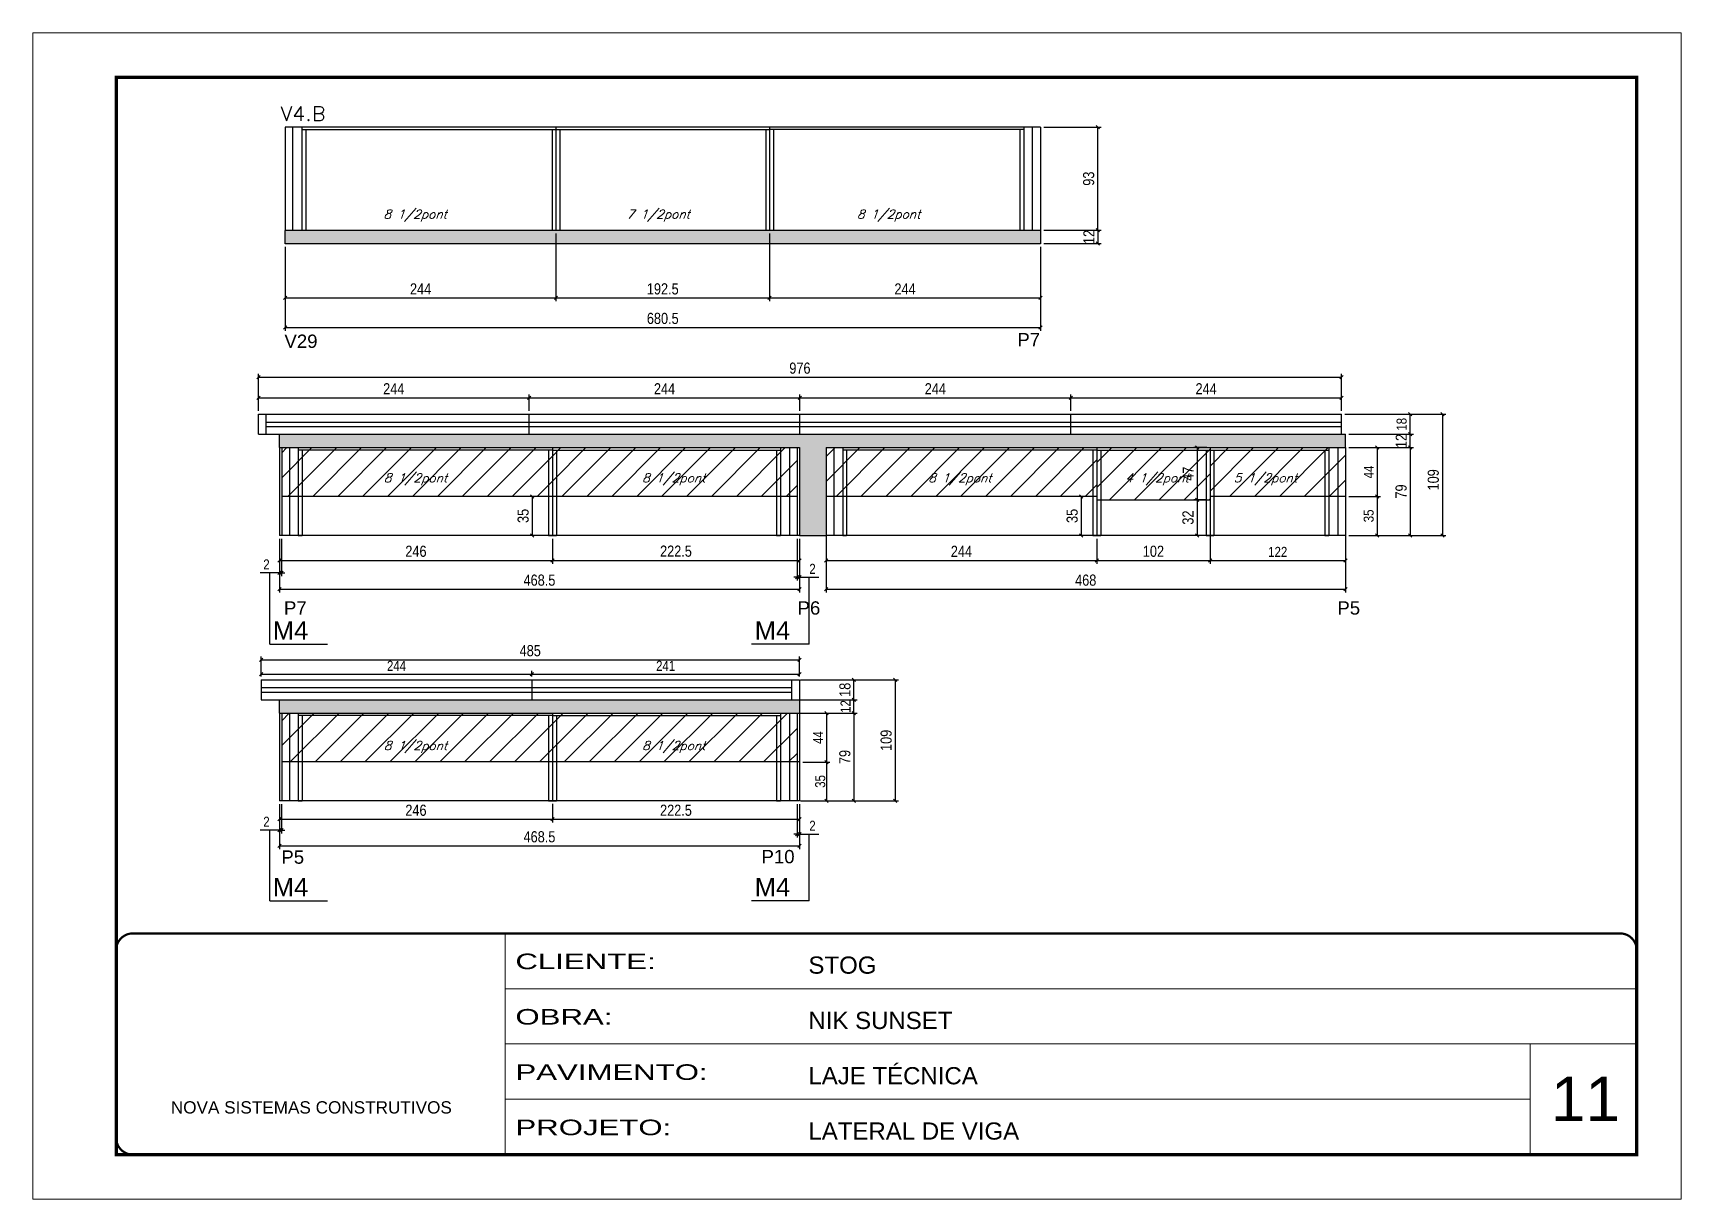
# Model space of a CAD drawing. Extents: x -10448 to -1189, y -11772 to 17235.
# Drawn here: x -7265 to -5780, y 13497 to 14547 of the extents above; entities that cross this region are included whole.
import ezdxf

# ---------------------------------------------------------------- set-up
doc = ezdxf.new("R2010")
doc.units = 0
doc.linetypes.add('CONTINUO', pattern=[0])
doc.linetypes.add('DASHED', pattern=[0.75, 0.5, -0.25])
for name, color, linetype in [('5', 5, 'Continuous'), ('COTA', 241, 'Continuous'), ('NOMENCLATURA', 7, 'Continuous'), ('Painéis', 200, 'Continuous'), ('Reaproveitamento', 251, 'Continuous'), ('SARR_2.2x7', 40, 'Continuous'), ('SARR_3.5x7', 81, 'Continuous'), ('texto', 7, 'Continuous')]:
    doc.layers.add(name, color=color, linetype=linetype)
for name, color, linetype, lineweight in [('CARIMBO', 255, 'Continuous', 9), ('Folhas', 255, 'Continuous', 9), ('SARRAFO DE PRESSAO', 251, 'DASHED', 9), ('Texto Seção', 7, 'Continuous', 15)]:
    doc.layers.add(name, color=color, linetype=linetype, lineweight=lineweight)
doc.styles.add('ARIAL', font='arial.ttf')
doc.styles.add('COTA TECNICA', font='techl___.ttf', dxfattribs={"height": 10})
doc.styles.add('COTA TECNICA-50', font='techl___.ttf', dxfattribs={"height": 9})
doc.styles.add('REGUA-120', font='ROMANS.shx', dxfattribs={"height": 15})
doc.styles.add('Romans', font='romans.shx')
doc.styles.get("Standard").update_dxf_attribs({"font": 'arial.ttf'})
doc.styles.add('Tecnologia', font='')
doc.styles.get('Tecnologia').set_extended_font_data('Forgotten Futurist')
doc.dimstyles.new('COTA PAINEL-50', dxfattribs={"dimtxt": 9, "dimasz": 3, "dimexe": 3, "dimexo": 3, "dimgap": 3, "dimtad": 1, "dimdec": 1, "dimzin": 12, "dimdsep": 46, "dimtxsty": 'COTA TECNICA-50', "dimblk1": 'OBLIQUE', "dimblk2": 'OBLIQUE', "dimsah": 1, "dimcen": 0.9, "dimclrd": 4, "dimclre": 4, "dimclrt": 240, "dimadec": 1, "dimazin": 3, "dimtfac": 1, "dimtdec": 1, "dimtmove": 0, "dimatfit": 3, "dimfxl": 1, "dimtolj": 1, "dimtzin": 12, "dimarcsym": 0})
doc.dimstyles.new('PAINEL', dxfattribs={"dimtxt": 10, "dimasz": 3, "dimexe": 3, "dimexo": 3, "dimgap": 3, "dimtad": 1, "dimdec": 1, "dimzin": 12, "dimdsep": 46, "dimtxsty": 'COTA TECNICA', "dimblk1": 'OBLIQUE', "dimblk2": 'OBLIQUE', "dimsah": 1, "dimcen": 0.9, "dimclrd": 4, "dimclre": 4, "dimclrt": 240, "dimadec": 1, "dimazin": 3, "dimtfac": 1, "dimtdec": 1, "dimtmove": 0, "dimatfit": 3, "dimfxl": 1, "dimtolj": 1, "dimtzin": 12, "dimarcsym": 0})
pattern_1 = [(45, (-136285.783, -17213.746), (-11.2253202, 11.2253202), [])]
pattern_2 = [(45, (-136285.783, -17230.444), (-11.2253202, 11.2253202), [])]

msp = doc.modelspace()

# ---------------------------------------------------------------- texts
at = {"layer": '5', "linetype": 'Continuous'}
for s, rotation, p in [('V29', 359.99996, (-7038.2, 14263.5)), ('P7', 359.99996, (-6377.81, 14264.93)), ('P7', 0.00004, (-7038.63, 14023.31)), ('P6', 0.00004, (-6575.85, 14023.31)), ('P5', 0.00004, (-6089.46, 14023.31)), ('P5', 0.00004, (-7040.99, 13798.99)), ('P10', 0.00004, (-6608.35, 13799.39))]:
    msp.add_text(s, height=12, rotation=rotation, dxfattribs=at).set_placement(p)
at = {"layer": 'CARIMBO', "style": 'ARIAL'}
msp.add_text('11', height=40, dxfattribs=at).set_placement((-5896.92, 13567.22))
at = {"layer": 'NOMENCLATURA', "linetype": 'Continuous'}
for p in [(-7048.73, 14000.79), (-6614.46, 14000.79), (-7048.73, 13769.78), (-6614.46, 13769.78)]:
    msp.add_text('M4', height=16.5, dxfattribs=at).set_placement(p)
at = {"layer": 'texto', "color": 2, "char_height": 8, "attachment_point": 5, "style": 'Romans'}
for s, insert in [('{\\Q19;\\C256;8 1/2pont}', (-6920.31, 14382.61)), ('{\\Q19;\\C256;7 1/2pont}', (-6701.36, 14382.61)), ('{\\Q19;\\C256;8 1/2pont}', (-6493.72, 14382.61)), ('{\\Q19;\\C256;8 1/2pont}', (-6920.01, 14145.15)), ('{\\Q19;\\C256;8 1/2pont}', (-6687.35, 14145.15)), ('{\\Q19;\\C256;8 1/2pont}', (-6429.51, 14145.15)), ('{\\Q19;\\C256;4 1/2pont}', (-6251.94, 14145.15)), ('{\\Q19;\\C256;5 1/2pont}', (-6154.24, 14145.15)), ('{\\Q19;\\C256;8 1/2pont}', (-6920.01, 13904.08)), ('{\\Q19;\\C256;8 1/2pont}', (-6687.35, 13904.08))]:
    msp.add_mtext(s, dxfattribs=dict(at, insert=insert))
at = {"layer": 'Texto Seção', "style": 'REGUA-120', "width": 1.05}
msp.add_text('V4.B', height=13, dxfattribs=at).set_placement((-7041.66, 14467.89))

# ---------------------------------------------------------------- blocks, each defined once
blk = doc.blocks.new('9999999999')
at = {"color": 30, "linetype": 'CONTINUO'}
for p, q in [((98564.6, 34230.2), (98564.6, 34429.4)), ((98564.6, 34379.6), (99584, 34379.6)), ((98564.6, 34329.8), (99488, 34329.8)), ((99584, 34329.8), (99488, 34329.8)), ((99488, 34329.8), (99488, 34230.2)), ((98564.6, 34280), (99488, 34280))]:
    blk.add_line(p, q, dxfattribs=at)
at = {"color": 30, "linetype": 'CONTINUO', "const_width": 2}
blk.add_lwpolyline([(99584, 34230.2), (99584, 34414.4, 0.414214), (99569, 34429.4), (98229, 34429.4, 0.414214), (98214, 34414.4), (98214, 34245.2, 0.414214), (98229, 34230.2), (99584, 34230.2)], format="xyb", dxfattribs=at)
at = {"layer": 'Folhas'}
blk.add_lwpolyline([(98139, 34190.2), (99624, 34190.2), (99624, 35240.2), (98139, 35240.2)], close=True, dxfattribs=at)
at = {"layer": 'Folhas', "color": 30, "const_width": 3}
blk.add_lwpolyline([(98214, 34230.2), (99584, 34230.2), (99584, 35200.2), (98214, 35200.2)], close=True, dxfattribs=at)
at = {"color": 7, "linetype": 'Continuous', "ltscale": 5, "style": 'ARIAL'}
for s, height, p in [('STOG', 15.48, (98837.7, 34393.1)), ('NIK SUNSET', 15.48, (98837.7, 34343.3)), ('LAJE TÉCNICA', 15.483, (98837.7, 34293.5)), ('NOVA SISTEMAS CONSTRUTIVOS', 11.059, (98263.2, 34267.2)), ('LATERAL DE VIGA', 15.483, (98837.7, 34243.7))]:
    blk.add_text(s, height=height, dxfattribs=at).set_placement(p)
at = {"layer": 'Folhas', "color": 7, "style": 'Tecnologia', "width": 1.5}
for s, p in [('CLIENTE:', (98573.7, 34397.2)), ('OBRA:', (98573.7, 34347.3)), ('PAVIMENTO:', (98573.7, 34297.5)), ('PROJETO:', (98573.7, 34247.7))]:
    blk.add_text(s, height=14, dxfattribs=at).set_placement(p)
blk = doc.blocks.new('_Oblique')
at = {"color": 0, "linetype": 'ByBlock', "lineweight": -2}
blk.add_line((-0.5, -0.5), (0.5, 0.5), dxfattribs=at)
blk = doc.blocks.new('*D233')
at = {"layer": 'COTA', "color": 4, "linetype": 'ByBlock', "lineweight": -2, "transparency": 16777216}
for p, q in [((-7042.7, 14091.7), (-7042.7, 14069.2)), ((-6796.7, 14091.7), (-6796.7, 14069.2)), ((-7042.7, 14072.2), (-6796.7, 14072.2))]:
    blk.add_line(p, q, dxfattribs=at)
at = {"layer": 'Defpoints', "color": 0, "linetype": 'ByBlock', "transparency": 16777216}
for p in [(-7042.7, 14094.7), (-6796.7, 14094.7), (-6796.7, 14072.2)]:
    blk.add_point(p, dxfattribs=at)
at = {"layer": 'COTA', "color": 4, "linetype": 'ByBlock', "lineweight": -2, "transparency": 16777216, "xscale": 3, "yscale": 3, "zscale": 3, "rotation": 180}
blk.add_blockref('_Oblique', (-7042.7, 14072.2), dxfattribs=at)
at = {"layer": 'COTA', "color": 4, "linetype": 'ByBlock', "lineweight": -2, "transparency": 16777216, "xscale": 3, "yscale": 3, "zscale": 3}
blk.add_blockref('_Oblique', (-6796.7, 14072.2), dxfattribs=at)
at = {"layer": 'COTA', "color": 240, "linetype": 'ByBlock', "transparency": 16777216, "insert": (-6919.7, 14080.3), "char_height": 10, "attachment_point": 5, "style": 'COTA TECNICA'}
blk.add_mtext('\\A1;246', dxfattribs=at)
blk = doc.blocks.new('*D234')
at = {"layer": 'COTA', "color": 4, "linetype": 'ByBlock', "lineweight": -2, "transparency": 16777216}
for p, q in [((-6796.7, 14091.7), (-6796.7, 14069.2)), ((-6574.2, 14091.7), (-6574.2, 14069.2)), ((-6796.7, 14072.2), (-6574.2, 14072.2))]:
    blk.add_line(p, q, dxfattribs=at)
at = {"layer": 'Defpoints', "color": 0, "linetype": 'ByBlock', "transparency": 16777216}
for p in [(-6796.7, 14094.7), (-6574.2, 14094.7), (-6574.2, 14072.2)]:
    blk.add_point(p, dxfattribs=at)
at = {"layer": 'COTA', "color": 4, "linetype": 'ByBlock', "lineweight": -2, "transparency": 16777216, "xscale": 3, "yscale": 3, "zscale": 3, "rotation": 180}
blk.add_blockref('_Oblique', (-6796.7, 14072.2), dxfattribs=at)
at = {"layer": 'COTA', "color": 4, "linetype": 'ByBlock', "lineweight": -2, "transparency": 16777216, "xscale": 3, "yscale": 3, "zscale": 3}
blk.add_blockref('_Oblique', (-6574.2, 14072.2), dxfattribs=at)
at = {"layer": 'COTA', "color": 240, "linetype": 'ByBlock', "transparency": 16777216, "insert": (-6685.4, 14080.4), "char_height": 10, "attachment_point": 5, "style": 'COTA TECNICA'}
blk.add_mtext('\\A1;222.5', dxfattribs=at)
blk = doc.blocks.new('*D235')
at = {"layer": 'COTA', "color": 4, "linetype": 'ByBlock', "lineweight": -2, "transparency": 16777216}
for p, q in [((-7042.7, 14091.7), (-7042.7, 14043.1)), ((-6574.2, 14091.7), (-6574.2, 14043.1)), ((-7042.7, 14046.1), (-6574.2, 14046.1))]:
    blk.add_line(p, q, dxfattribs=at)
at = {"layer": 'Defpoints', "color": 0, "linetype": 'ByBlock', "transparency": 16777216}
for p in [(-7042.7, 14094.7), (-6574.2, 14094.7), (-6574.2, 14046.1)]:
    blk.add_point(p, dxfattribs=at)
at = {"layer": 'COTA', "color": 4, "linetype": 'ByBlock', "lineweight": -2, "transparency": 16777216, "xscale": 3, "yscale": 3, "zscale": 3, "rotation": 180}
blk.add_blockref('_Oblique', (-7042.7, 14046.1), dxfattribs=at)
at = {"layer": 'COTA', "color": 4, "linetype": 'ByBlock', "lineweight": -2, "transparency": 16777216, "xscale": 3, "yscale": 3, "zscale": 3}
blk.add_blockref('_Oblique', (-6574.2, 14046.1), dxfattribs=at)
at = {"layer": 'COTA', "color": 240, "linetype": 'ByBlock', "transparency": 16777216, "insert": (-6808.4, 14054.3), "char_height": 10, "attachment_point": 5, "style": 'COTA TECNICA'}
blk.add_mtext('\\A1;468.5', dxfattribs=at)
blk = doc.blocks.new('*D248')
at = {"layer": 'COTA', "color": 4, "linetype": 'ByBlock', "lineweight": -2, "transparency": 16777216}
for p, q in [((-6550.2, 14091.7), (-6550.2, 14069.2)), ((-6306.2, 14091.7), (-6306.2, 14069.2)), ((-6550.2, 14072.2), (-6306.2, 14072.2))]:
    blk.add_line(p, q, dxfattribs=at)
at = {"layer": 'Defpoints', "color": 0, "linetype": 'ByBlock', "transparency": 16777216}
for p in [(-6550.2, 14094.7), (-6306.2, 14094.7), (-6306.2, 14072.2)]:
    blk.add_point(p, dxfattribs=at)
at = {"layer": 'COTA', "color": 4, "linetype": 'ByBlock', "lineweight": -2, "transparency": 16777216, "xscale": 3, "yscale": 3, "zscale": 3, "rotation": 180}
blk.add_blockref('_Oblique', (-6550.2, 14072.2), dxfattribs=at)
at = {"layer": 'COTA', "color": 4, "linetype": 'ByBlock', "lineweight": -2, "transparency": 16777216, "xscale": 3, "yscale": 3, "zscale": 3}
blk.add_blockref('_Oblique', (-6306.2, 14072.2), dxfattribs=at)
at = {"layer": 'COTA', "color": 240, "linetype": 'ByBlock', "transparency": 16777216, "insert": (-6428.2, 14080.3), "char_height": 10, "attachment_point": 5, "style": 'COTA TECNICA'}
blk.add_mtext('\\A1;244', dxfattribs=at)
blk = doc.blocks.new('*D236')
at = {"layer": 'COTA', "color": 4, "linetype": 'ByBlock', "lineweight": -2, "transparency": 16777216}
for p, q in [((-6204.2, 14126.7), (-6204.2, 14069.2)), ((-6306.2, 14091.7), (-6306.2, 14069.2)), ((-6306.2, 14072.2), (-6204.2, 14072.2))]:
    blk.add_line(p, q, dxfattribs=at)
at = {"layer": 'Defpoints', "color": 0, "linetype": 'ByBlock', "transparency": 16777216}
for p in [(-6204.2, 14129.7), (-6306.2, 14094.7), (-6204.2, 14072.2)]:
    blk.add_point(p, dxfattribs=at)
at = {"layer": 'COTA', "color": 4, "linetype": 'ByBlock', "lineweight": -2, "transparency": 16777216, "xscale": 3, "yscale": 3, "zscale": 3, "rotation": 180}
blk.add_blockref('_Oblique', (-6306.2, 14072.2), dxfattribs=at)
at = {"layer": 'COTA', "color": 4, "linetype": 'ByBlock', "lineweight": -2, "transparency": 16777216, "xscale": 3, "yscale": 3, "zscale": 3}
blk.add_blockref('_Oblique', (-6204.2, 14072.2), dxfattribs=at)
at = {"layer": 'COTA', "color": 240, "linetype": 'ByBlock', "transparency": 16777216, "insert": (-6255.2, 14080.3), "char_height": 10, "attachment_point": 5, "style": 'COTA TECNICA'}
blk.add_mtext('\\A1;102', dxfattribs=at)
blk = doc.blocks.new('*D237')
at = {"layer": 'COTA', "color": 4, "linetype": 'ByBlock', "lineweight": -2, "transparency": 16777216}
for p, q in [((-6550.2, 14126.7), (-6550.2, 14043.1)), ((-6082.2, 14126.7), (-6082.2, 14043.1)), ((-6550.2, 14046.1), (-6082.2, 14046.1))]:
    blk.add_line(p, q, dxfattribs=at)
at = {"layer": 'Defpoints', "color": 0, "linetype": 'ByBlock', "transparency": 16777216}
for p in [(-6550.2, 14129.7), (-6082.2, 14129.7), (-6082.2, 14046.1)]:
    blk.add_point(p, dxfattribs=at)
at = {"layer": 'COTA', "color": 4, "linetype": 'ByBlock', "lineweight": -2, "transparency": 16777216, "xscale": 3, "yscale": 3, "zscale": 3, "rotation": 180}
blk.add_blockref('_Oblique', (-6550.2, 14046.1), dxfattribs=at)
at = {"layer": 'COTA', "color": 4, "linetype": 'ByBlock', "lineweight": -2, "transparency": 16777216, "xscale": 3, "yscale": 3, "zscale": 3}
blk.add_blockref('_Oblique', (-6082.2, 14046.1), dxfattribs=at)
at = {"layer": 'COTA', "color": 240, "linetype": 'ByBlock', "transparency": 16777216, "insert": (-6316.2, 14054.3), "char_height": 10, "attachment_point": 5, "style": 'COTA TECNICA'}
blk.add_mtext('\\A1;468', dxfattribs=at)
blk = doc.blocks.new('*D249')
at = {"layer": 'COTA', "color": 4, "linetype": 'ByBlock', "lineweight": -2, "transparency": 16777216}
for p, q in [((-6079.2, 14173.7), (-6020.9, 14173.7)), ((-6023.9, 14173.7), (-6023.9, 14094.7)), ((-6079.2, 14094.7), (-6020.9, 14094.7))]:
    blk.add_line(p, q, dxfattribs=at)
at = {"layer": 'Defpoints', "color": 0, "linetype": 'ByBlock', "transparency": 16777216}
for p in [(-6082.2, 14173.7), (-6082.2, 14094.7), (-6023.9, 14094.7)]:
    blk.add_point(p, dxfattribs=at)
at = {"layer": 'COTA', "color": 4, "linetype": 'ByBlock', "lineweight": -2, "transparency": 16777216, "xscale": 3, "yscale": 3, "zscale": 3}
for p, rotation in [((-6023.9, 14173.7), 90), ((-6023.9, 14094.7), 270)]:
    blk.add_blockref('_Oblique', p, dxfattribs=dict(at, rotation=rotation))
at = {"layer": 'COTA', "color": 240, "linetype": 'ByBlock', "transparency": 16777216, "insert": (-6032, 14134.2), "char_height": 10, "attachment_point": 5, "rotation": 90, "style": 'COTA TECNICA'}
blk.add_mtext('\\A1;79', dxfattribs=at)
blk = doc.blocks.new('*D238')
at = {"layer": 'COTA', "color": 4, "linetype": 'ByBlock', "lineweight": -2, "transparency": 16777216}
for p, q in [((-6079.2, 14185.7), (-6020.9, 14185.7)), ((-6023.9, 14173.7), (-6023.9, 14185.7)), ((-6079.2, 14173.7), (-6020.9, 14173.7))]:
    blk.add_line(p, q, dxfattribs=at)
at = {"layer": 'Defpoints', "color": 0, "linetype": 'ByBlock', "transparency": 16777216}
for p in [(-6082.2, 14185.7), (-6023.9, 14185.7), (-6082.2, 14173.7)]:
    blk.add_point(p, dxfattribs=at)
at = {"layer": 'COTA', "color": 4, "linetype": 'ByBlock', "lineweight": -2, "transparency": 16777216, "xscale": 3, "yscale": 3, "zscale": 3}
for p, rotation in [((-6023.9, 14185.7), 90), ((-6023.9, 14173.7), 270)]:
    blk.add_blockref('_Oblique', p, dxfattribs=dict(at, rotation=rotation))
at = {"layer": 'COTA', "color": 240, "linetype": 'ByBlock', "transparency": 16777216, "insert": (-6031.9, 14179.7), "char_height": 10, "attachment_point": 5, "rotation": 90, "style": 'COTA TECNICA'}
blk.add_mtext('\\A1;12', dxfattribs=at)
blk = doc.blocks.new('*D239')
at = {"layer": 'COTA', "color": 4, "linetype": 'ByBlock', "lineweight": -2, "transparency": 16777216}
for p, q in [((-7042.7, 13852.6), (-7042.7, 13836)), ((-6796.7, 13853), (-6796.7, 13836)), ((-7042.7, 13839), (-6796.7, 13839))]:
    blk.add_line(p, q, dxfattribs=at)
at = {"layer": 'Defpoints', "color": 0, "linetype": 'ByBlock', "transparency": 16777216}
for p in [(-7042.7, 13855.6), (-6796.7, 13856), (-6796.7, 13839)]:
    blk.add_point(p, dxfattribs=at)
at = {"layer": 'COTA', "color": 4, "linetype": 'ByBlock', "lineweight": -2, "transparency": 16777216, "xscale": 3, "yscale": 3, "zscale": 3, "rotation": 180}
blk.add_blockref('_Oblique', (-7042.7, 13839), dxfattribs=at)
at = {"layer": 'COTA', "color": 4, "linetype": 'ByBlock', "lineweight": -2, "transparency": 16777216, "xscale": 3, "yscale": 3, "zscale": 3}
blk.add_blockref('_Oblique', (-6796.7, 13839), dxfattribs=at)
at = {"layer": 'COTA', "color": 240, "linetype": 'ByBlock', "transparency": 16777216, "insert": (-6919.7, 13847.1), "char_height": 10, "attachment_point": 5, "style": 'COTA TECNICA'}
blk.add_mtext('\\A1;246', dxfattribs=at)
blk = doc.blocks.new('*D240')
at = {"layer": 'COTA', "color": 4, "linetype": 'ByBlock', "lineweight": -2, "transparency": 16777216}
for p, q in [((-6796.7, 13853), (-6796.7, 13836)), ((-6574.2, 13852.6), (-6574.2, 13836)), ((-6796.7, 13839), (-6574.2, 13839))]:
    blk.add_line(p, q, dxfattribs=at)
at = {"layer": 'Defpoints', "color": 0, "linetype": 'ByBlock', "transparency": 16777216}
for p in [(-6796.7, 13856), (-6574.2, 13855.6), (-6574.2, 13839)]:
    blk.add_point(p, dxfattribs=at)
at = {"layer": 'COTA', "color": 4, "linetype": 'ByBlock', "lineweight": -2, "transparency": 16777216, "xscale": 3, "yscale": 3, "zscale": 3, "rotation": 180}
blk.add_blockref('_Oblique', (-6796.7, 13839), dxfattribs=at)
at = {"layer": 'COTA', "color": 4, "linetype": 'ByBlock', "lineweight": -2, "transparency": 16777216, "xscale": 3, "yscale": 3, "zscale": 3}
blk.add_blockref('_Oblique', (-6574.2, 13839), dxfattribs=at)
at = {"layer": 'COTA', "color": 240, "linetype": 'ByBlock', "transparency": 16777216, "insert": (-6685.4, 13847.1), "char_height": 10, "attachment_point": 5, "style": 'COTA TECNICA'}
blk.add_mtext('\\A1;222.5', dxfattribs=at)
blk = doc.blocks.new('*D241')
at = {"layer": 'COTA', "color": 4, "linetype": 'ByBlock', "lineweight": -2, "transparency": 16777216}
for p, q in [((-7042.7, 13852.6), (-7042.7, 13812.1)), ((-6574.2, 13852.6), (-6574.2, 13812.1)), ((-7042.7, 13815.1), (-6574.2, 13815.1))]:
    blk.add_line(p, q, dxfattribs=at)
at = {"layer": 'Defpoints', "color": 0, "linetype": 'ByBlock', "transparency": 16777216}
for p in [(-7042.7, 13855.6), (-6574.2, 13855.6), (-6574.2, 13815.1)]:
    blk.add_point(p, dxfattribs=at)
at = {"layer": 'COTA', "color": 4, "linetype": 'ByBlock', "lineweight": -2, "transparency": 16777216, "xscale": 3, "yscale": 3, "zscale": 3, "rotation": 180}
blk.add_blockref('_Oblique', (-7042.7, 13815.1), dxfattribs=at)
at = {"layer": 'COTA', "color": 4, "linetype": 'ByBlock', "lineweight": -2, "transparency": 16777216, "xscale": 3, "yscale": 3, "zscale": 3}
blk.add_blockref('_Oblique', (-6574.2, 13815.1), dxfattribs=at)
at = {"layer": 'COTA', "color": 240, "linetype": 'ByBlock', "transparency": 16777216, "insert": (-6808.4, 13823.2), "char_height": 10, "attachment_point": 5, "style": 'COTA TECNICA'}
blk.add_mtext('\\A1;468.5', dxfattribs=at)
blk = doc.blocks.new('*D242')
at = {"layer": 'COTA', "color": 4, "linetype": 'ByBlock', "lineweight": -2, "transparency": 16777216}
for p, q in [((-6082.7, 14203.7), (-5991.8, 14203.7)), ((-5994.8, 14203.7), (-5994.8, 14094.7)), ((-6079.2, 14094.7), (-5991.8, 14094.7))]:
    blk.add_line(p, q, dxfattribs=at)
at = {"layer": 'Defpoints', "color": 0, "linetype": 'ByBlock', "transparency": 16777216}
for p in [(-6085.7, 14203.7), (-6082.2, 14094.7), (-5994.8, 14094.7)]:
    blk.add_point(p, dxfattribs=at)
at = {"layer": 'COTA', "color": 4, "linetype": 'ByBlock', "lineweight": -2, "transparency": 16777216, "xscale": 3, "yscale": 3, "zscale": 3}
for p, rotation in [((-5994.8, 14203.7), 90), ((-5994.8, 14094.7), 270)]:
    blk.add_blockref('_Oblique', p, dxfattribs=dict(at, rotation=rotation))
at = {"layer": 'COTA', "color": 240, "linetype": 'ByBlock', "transparency": 16777216, "insert": (-6003, 14144.7), "char_height": 10, "attachment_point": 5, "rotation": 90, "style": 'COTA TECNICA'}
blk.add_mtext('\\A1;109', dxfattribs=at)
blk = doc.blocks.new('*D243')
at = {"layer": 'COTA', "color": 4, "linetype": 'ByBlock', "lineweight": -2, "transparency": 16777216}
for p, q in [((-6573.2, 13934.6), (-6522.1, 13934.6)), ((-6525.1, 13934.6), (-6525.1, 13855.6)), ((-6573.2, 13855.6), (-6522.1, 13855.6))]:
    blk.add_line(p, q, dxfattribs=at)
at = {"layer": 'Defpoints', "color": 0, "linetype": 'ByBlock', "transparency": 16777216}
for p in [(-6576.2, 13934.6), (-6576.2, 13855.6), (-6525.1, 13855.6)]:
    blk.add_point(p, dxfattribs=at)
at = {"layer": 'COTA', "color": 4, "linetype": 'ByBlock', "lineweight": -2, "transparency": 16777216, "xscale": 3, "yscale": 3, "zscale": 3}
for p, rotation in [((-6525.1, 13934.6), 90), ((-6525.1, 13855.6), 270)]:
    blk.add_blockref('_Oblique', p, dxfattribs=dict(at, rotation=rotation))
at = {"layer": 'COTA', "color": 240, "linetype": 'ByBlock', "transparency": 16777216, "insert": (-6533.2, 13895.1), "char_height": 10, "attachment_point": 5, "rotation": 90, "style": 'COTA TECNICA'}
blk.add_mtext('\\A1;79', dxfattribs=at)
blk = doc.blocks.new('*D244')
at = {"layer": 'COTA', "color": 4, "linetype": 'ByBlock', "lineweight": -2, "transparency": 16777216}
for p, q in [((-6573.2, 13964.6), (-6522.1, 13964.6)), ((-6525.1, 13946.6), (-6525.1, 13964.6)), ((-6573.2, 13946.6), (-6522.1, 13946.6))]:
    blk.add_line(p, q, dxfattribs=at)
at = {"layer": 'Defpoints', "color": 0, "linetype": 'ByBlock', "transparency": 16777216}
for p in [(-6576.2, 13964.6), (-6525.1, 13964.6), (-6576.2, 13946.6)]:
    blk.add_point(p, dxfattribs=at)
at = {"layer": 'COTA', "color": 4, "linetype": 'ByBlock', "lineweight": -2, "transparency": 16777216, "xscale": 3, "yscale": 3, "zscale": 3}
for p, rotation in [((-6525.1, 13964.6), 90), ((-6525.1, 13946.6), 270)]:
    blk.add_blockref('_Oblique', p, dxfattribs=dict(at, rotation=rotation))
at = {"layer": 'COTA', "color": 240, "linetype": 'ByBlock', "transparency": 16777216, "insert": (-6533.1, 13955.6), "char_height": 10, "attachment_point": 5, "rotation": 90, "style": 'COTA TECNICA'}
blk.add_mtext('\\A1;18', dxfattribs=at)
blk = doc.blocks.new('*D245')
at = {"layer": 'COTA', "color": 4, "linetype": 'ByBlock', "lineweight": -2, "transparency": 16777216}
for p, q in [((-6573.2, 13964.6), (-6484.9, 13964.6)), ((-6487.9, 13964.6), (-6487.9, 13855.6)), ((-6573.2, 13855.6), (-6484.9, 13855.6))]:
    blk.add_line(p, q, dxfattribs=at)
at = {"layer": 'Defpoints', "color": 0, "linetype": 'ByBlock', "transparency": 16777216}
for p in [(-6576.2, 13964.6), (-6576.2, 13855.6), (-6487.9, 13855.6)]:
    blk.add_point(p, dxfattribs=at)
at = {"layer": 'COTA', "color": 4, "linetype": 'ByBlock', "lineweight": -2, "transparency": 16777216, "xscale": 3, "yscale": 3, "zscale": 3}
for p, rotation in [((-6487.9, 13964.6), 90), ((-6487.9, 13855.6), 270)]:
    blk.add_blockref('_Oblique', p, dxfattribs=dict(at, rotation=rotation))
at = {"layer": 'COTA', "color": 240, "linetype": 'ByBlock', "transparency": 16777216, "insert": (-6496, 13910.1), "char_height": 10, "attachment_point": 5, "rotation": 90, "style": 'COTA TECNICA'}
blk.add_mtext('\\A1;109', dxfattribs=at)
blk = doc.blocks.new('*D250')
at = {"layer": 'COTA', "color": 4, "linetype": 'ByBlock', "lineweight": -2, "transparency": 16777216}
for p, q in [((-6571.2, 13946.6), (-6522.1, 13946.6)), ((-6525.1, 13934.6), (-6525.1, 13946.6)), ((-6573.2, 13934.6), (-6522.1, 13934.6))]:
    blk.add_line(p, q, dxfattribs=at)
at = {"layer": 'Defpoints', "color": 0, "linetype": 'ByBlock', "transparency": 16777216}
for p in [(-6574.2, 13946.6), (-6525.1, 13946.6), (-6576.2, 13934.6)]:
    blk.add_point(p, dxfattribs=at)
at = {"layer": 'COTA', "color": 4, "linetype": 'ByBlock', "lineweight": -2, "transparency": 16777216, "xscale": 3, "yscale": 3, "zscale": 3}
for p, rotation in [((-6525.1, 13946.6), 90), ((-6525.1, 13934.6), 270)]:
    blk.add_blockref('_Oblique', p, dxfattribs=dict(at, rotation=rotation))
at = {"layer": 'COTA', "color": 240, "linetype": 'ByBlock', "transparency": 16777216, "insert": (-6532.6, 13940.6), "char_height": 9, "attachment_point": 5, "rotation": 90, "style": 'COTA TECNICA-50'}
blk.add_mtext('\\A1;12', dxfattribs=at)
blk = doc.blocks.new('*D251')
at = {"layer": 'COTA', "color": 4, "linetype": 'ByBlock', "lineweight": -2, "transparency": 16777216}
for p, q in [((-6573.2, 13934.6), (-6546.7, 13934.6)), ((-6549.7, 13934.6), (-6549.7, 13890.6)), ((-6571.2, 13890.6), (-6546.7, 13890.6))]:
    blk.add_line(p, q, dxfattribs=at)
at = {"layer": 'Defpoints', "color": 0, "linetype": 'ByBlock', "transparency": 16777216}
for p in [(-6576.2, 13934.6), (-6574.2, 13890.6), (-6549.7, 13890.6)]:
    blk.add_point(p, dxfattribs=at)
at = {"layer": 'COTA', "color": 4, "linetype": 'ByBlock', "lineweight": -2, "transparency": 16777216, "xscale": 3, "yscale": 3, "zscale": 3}
for p, rotation in [((-6549.7, 13934.6), 90), ((-6549.7, 13890.6), 270)]:
    blk.add_blockref('_Oblique', p, dxfattribs=dict(at, rotation=rotation))
at = {"layer": 'COTA', "color": 240, "linetype": 'ByBlock', "transparency": 16777216, "insert": (-6557.3, 13912.6), "char_height": 9, "attachment_point": 5, "rotation": 90, "style": 'COTA TECNICA-50'}
blk.add_mtext('\\A1;44', dxfattribs=at)
blk = doc.blocks.new('*D252')
at = {"layer": 'COTA', "color": 4, "linetype": 'ByBlock', "lineweight": -2, "transparency": 16777216}
for p, q in [((-6571.2, 13890.6), (-6546.7, 13890.6)), ((-6549.7, 13890.6), (-6549.7, 13855.6)), ((-6571.2, 13855.6), (-6546.7, 13855.6))]:
    blk.add_line(p, q, dxfattribs=at)
at = {"layer": 'Defpoints', "color": 0, "linetype": 'ByBlock', "transparency": 16777216}
for p in [(-6574.2, 13890.6), (-6574.2, 13855.6), (-6549.7, 13855.6)]:
    blk.add_point(p, dxfattribs=at)
at = {"layer": 'COTA', "color": 4, "linetype": 'ByBlock', "lineweight": -2, "transparency": 16777216, "xscale": 3, "yscale": 3, "zscale": 3}
for p, rotation in [((-6549.7, 13890.6), 90), ((-6549.7, 13855.6), 270)]:
    blk.add_blockref('_Oblique', p, dxfattribs=dict(at, rotation=rotation))
at = {"layer": 'COTA', "color": 240, "linetype": 'ByBlock', "transparency": 16777216, "insert": (-6555.4, 13873.1), "char_height": 9, "attachment_point": 5, "rotation": 90, "style": 'COTA TECNICA-50'}
blk.add_mtext('\\A1;35', dxfattribs=at)
blk = doc.blocks.new('*D253')
at = {"layer": 'COTA', "color": 4, "linetype": 'ByBlock', "lineweight": -2, "transparency": 16777216}
for p, q in [((-6079.2, 14173.7), (-6050.5, 14173.7)), ((-6053.5, 14173.7), (-6053.5, 14129.7)), ((-6079.2, 14129.7), (-6050.5, 14129.7))]:
    blk.add_line(p, q, dxfattribs=at)
at = {"layer": 'Defpoints', "color": 0, "linetype": 'ByBlock', "transparency": 16777216}
for p in [(-6082.2, 14173.7), (-6082.2, 14129.7), (-6053.5, 14129.7)]:
    blk.add_point(p, dxfattribs=at)
at = {"layer": 'COTA', "color": 4, "linetype": 'ByBlock', "lineweight": -2, "transparency": 16777216, "xscale": 3, "yscale": 3, "zscale": 3}
for p, rotation in [((-6053.5, 14173.7), 90), ((-6053.5, 14129.7), 270)]:
    blk.add_blockref('_Oblique', p, dxfattribs=dict(at, rotation=rotation))
at = {"layer": 'COTA', "color": 240, "linetype": 'ByBlock', "transparency": 16777216, "insert": (-6061.1, 14151.7), "char_height": 9, "attachment_point": 5, "rotation": 90, "style": 'COTA TECNICA-50'}
blk.add_mtext('\\A1;44', dxfattribs=at)
blk = doc.blocks.new('*D254')
at = {"layer": 'COTA', "color": 4, "linetype": 'ByBlock', "lineweight": -2, "transparency": 16777216}
for p, q in [((-6079.2, 14129.7), (-6050.5, 14129.7)), ((-6053.5, 14129.7), (-6053.5, 14094.7)), ((-6079.2, 14094.7), (-6050.5, 14094.7))]:
    blk.add_line(p, q, dxfattribs=at)
at = {"layer": 'Defpoints', "color": 0, "linetype": 'ByBlock', "transparency": 16777216}
for p in [(-6082.2, 14129.7), (-6082.2, 14094.7), (-6053.5, 14094.7)]:
    blk.add_point(p, dxfattribs=at)
at = {"layer": 'COTA', "color": 4, "linetype": 'ByBlock', "lineweight": -2, "transparency": 16777216, "xscale": 3, "yscale": 3, "zscale": 3}
for p, rotation in [((-6053.5, 14129.7), 90), ((-6053.5, 14094.7), 270)]:
    blk.add_blockref('_Oblique', p, dxfattribs=dict(at, rotation=rotation))
at = {"layer": 'COTA', "color": 240, "linetype": 'ByBlock', "transparency": 16777216, "insert": (-6061.2, 14112.2), "char_height": 9, "attachment_point": 5, "rotation": 90, "style": 'COTA TECNICA-50'}
blk.add_mtext('\\A1;35', dxfattribs=at)
blk = doc.blocks.new('*D255')
at = {"layer": 'COTA', "color": 4, "linetype": 'ByBlock', "lineweight": -2, "transparency": 16777216}
for p, q in [((-6082.7, 14203.7), (-6020.9, 14203.7)), ((-6023.9, 14185.7), (-6023.9, 14203.7)), ((-6079.2, 14185.7), (-6020.9, 14185.7))]:
    blk.add_line(p, q, dxfattribs=at)
at = {"layer": 'Defpoints', "color": 0, "linetype": 'ByBlock', "transparency": 16777216}
for p in [(-6085.7, 14203.7), (-6023.9, 14203.7), (-6082.2, 14185.7)]:
    blk.add_point(p, dxfattribs=at)
at = {"layer": 'COTA', "color": 4, "linetype": 'ByBlock', "lineweight": -2, "transparency": 16777216, "xscale": 3, "yscale": 3, "zscale": 3}
for p, rotation in [((-6023.9, 14203.7), 90), ((-6023.9, 14185.7), 270)]:
    blk.add_blockref('_Oblique', p, dxfattribs=dict(at, rotation=rotation))
at = {"layer": 'COTA', "color": 240, "linetype": 'ByBlock', "transparency": 16777216, "insert": (-6031.5, 14194.7), "char_height": 9, "attachment_point": 5, "rotation": 90, "style": 'COTA TECNICA-50'}
blk.add_mtext('\\A1;18', dxfattribs=at)
blk = doc.blocks.new('*D256')
at = {"layer": 'COTA', "color": 4, "linetype": 'ByBlock', "lineweight": -2, "transparency": 16777216}
for p, q in [((-7059.2, 13967.6), (-7059.2, 13972.7)), ((-7059.2, 13969.7), (-6815.2, 13969.7)), ((-6815.2, 13967.6), (-6815.2, 13972.7))]:
    blk.add_line(p, q, dxfattribs=at)
at = {"layer": 'Defpoints', "color": 0, "linetype": 'ByBlock', "transparency": 16777216}
for p in [(-7059.2, 13964.6), (-6815.2, 13969.7), (-6815.2, 13964.6)]:
    blk.add_point(p, dxfattribs=at)
at = {"layer": 'COTA', "color": 4, "linetype": 'ByBlock', "lineweight": -2, "transparency": 16777216, "xscale": 3, "yscale": 3, "zscale": 3, "rotation": 180}
blk.add_blockref('_Oblique', (-7059.2, 13969.7), dxfattribs=at)
at = {"layer": 'COTA', "color": 4, "linetype": 'ByBlock', "lineweight": -2, "transparency": 16777216, "xscale": 3, "yscale": 3, "zscale": 3}
blk.add_blockref('_Oblique', (-6815.2, 13969.7), dxfattribs=at)
at = {"layer": 'COTA', "color": 240, "linetype": 'ByBlock', "transparency": 16777216, "insert": (-6937.2, 13977.2), "char_height": 9, "attachment_point": 5, "style": 'COTA TECNICA-50'}
blk.add_mtext('\\A1;244', dxfattribs=at)
blk = doc.blocks.new('*D257')
at = {"layer": 'COTA', "color": 4, "linetype": 'ByBlock', "lineweight": -2, "transparency": 16777216}
for p, q in [((-6815.2, 13967.6), (-6815.2, 13972.7)), ((-6815.2, 13969.7), (-6574.2, 13969.7)), ((-6574.2, 13967.6), (-6574.2, 13972.7))]:
    blk.add_line(p, q, dxfattribs=at)
at = {"layer": 'Defpoints', "color": 0, "linetype": 'ByBlock', "transparency": 16777216}
for p in [(-6815.2, 13964.6), (-6574.2, 13969.7), (-6574.2, 13964.6)]:
    blk.add_point(p, dxfattribs=at)
at = {"layer": 'COTA', "color": 4, "linetype": 'ByBlock', "lineweight": -2, "transparency": 16777216, "xscale": 3, "yscale": 3, "zscale": 3, "rotation": 180}
blk.add_blockref('_Oblique', (-6815.2, 13969.7), dxfattribs=at)
at = {"layer": 'COTA', "color": 4, "linetype": 'ByBlock', "lineweight": -2, "transparency": 16777216, "xscale": 3, "yscale": 3, "zscale": 3}
blk.add_blockref('_Oblique', (-6574.2, 13969.7), dxfattribs=at)
at = {"layer": 'COTA', "color": 240, "linetype": 'ByBlock', "transparency": 16777216, "insert": (-6694.7, 13977.2), "char_height": 9, "attachment_point": 5, "style": 'COTA TECNICA-50'}
blk.add_mtext('\\A1;241', dxfattribs=at)
blk = doc.blocks.new('*D258')
at = {"layer": 'COTA', "color": 4, "linetype": 'ByBlock', "lineweight": -2, "transparency": 16777216}
for p, q in [((-7042.7, 14091.7), (-7042.7, 14058)), ((-7040.7, 14091.7), (-7040.7, 14058)), ((-7042.7, 14061), (-7060.2, 14061)), ((-7040.7, 14061), (-7042.7, 14061)), ((-7040.7, 14061), (-7037.7, 14061))]:
    blk.add_line(p, q, dxfattribs=at)
at = {"layer": 'Defpoints', "color": 0, "linetype": 'ByBlock', "transparency": 16777216}
for p in [(-7042.7, 14094.7), (-7040.7, 14094.7), (-7042.7, 14061)]:
    blk.add_point(p, dxfattribs=at)
at = {"layer": 'COTA', "color": 4, "linetype": 'ByBlock', "lineweight": -2, "transparency": 16777216, "xscale": 3, "yscale": 3, "zscale": 3}
blk.add_blockref('_Oblique', (-7042.7, 14061), dxfattribs=at)
at = {"layer": 'COTA', "color": 4, "linetype": 'ByBlock', "lineweight": -2, "transparency": 16777216, "xscale": 3, "yscale": 3, "zscale": 3, "rotation": 180}
blk.add_blockref('_Oblique', (-7040.7, 14061), dxfattribs=at)
at = {"layer": 'COTA', "color": 240, "linetype": 'ByBlock', "transparency": 16777216, "insert": (-7054.4, 14068.5), "char_height": 9, "attachment_point": 5, "style": 'COTA TECNICA-50'}
blk.add_mtext('\\A1;2', dxfattribs=at)
blk = doc.blocks.new('*D259')
at = {"layer": 'COTA', "color": 4, "linetype": 'ByBlock', "lineweight": -2, "transparency": 16777216}
for p, q in [((-6576.2, 14091.7), (-6576.2, 14054)), ((-6574.2, 14091.7), (-6574.2, 14054)), ((-6576.2, 14057), (-6579.2, 14057)), ((-6576.2, 14057), (-6574.2, 14057)), ((-6574.2, 14057), (-6556.7, 14057))]:
    blk.add_line(p, q, dxfattribs=at)
at = {"layer": 'Defpoints', "color": 0, "linetype": 'ByBlock', "transparency": 16777216}
for p in [(-6576.2, 14094.7), (-6574.2, 14094.7), (-6574.2, 14057)]:
    blk.add_point(p, dxfattribs=at)
at = {"layer": 'COTA', "color": 4, "linetype": 'ByBlock', "lineweight": -2, "transparency": 16777216, "xscale": 3, "yscale": 3, "zscale": 3}
blk.add_blockref('_Oblique', (-6576.2, 14057), dxfattribs=at)
at = {"layer": 'COTA', "color": 4, "linetype": 'ByBlock', "lineweight": -2, "transparency": 16777216, "xscale": 3, "yscale": 3, "zscale": 3, "rotation": 180}
blk.add_blockref('_Oblique', (-6574.2, 14057), dxfattribs=at)
at = {"layer": 'COTA', "color": 240, "linetype": 'ByBlock', "transparency": 16777216, "insert": (-6562.4, 14064.5), "char_height": 9, "attachment_point": 5, "style": 'COTA TECNICA-50'}
blk.add_mtext('\\A1;2', dxfattribs=at)
blk = doc.blocks.new('*D260')
at = {"layer": 'COTA', "color": 4, "linetype": 'ByBlock', "lineweight": -2, "transparency": 16777216}
for p, q in [((-6204.2, 14091.7), (-6204.2, 14069.2)), ((-6082.2, 14091.7), (-6082.2, 14069.2)), ((-6204.2, 14072.2), (-6082.2, 14072.2))]:
    blk.add_line(p, q, dxfattribs=at)
at = {"layer": 'Defpoints', "color": 0, "linetype": 'ByBlock', "transparency": 16777216}
for p in [(-6204.2, 14094.7), (-6082.2, 14094.7), (-6082.2, 14072.2)]:
    blk.add_point(p, dxfattribs=at)
at = {"layer": 'COTA', "color": 4, "linetype": 'ByBlock', "lineweight": -2, "transparency": 16777216, "xscale": 3, "yscale": 3, "zscale": 3, "rotation": 180}
blk.add_blockref('_Oblique', (-6204.2, 14072.2), dxfattribs=at)
at = {"layer": 'COTA', "color": 4, "linetype": 'ByBlock', "lineweight": -2, "transparency": 16777216, "xscale": 3, "yscale": 3, "zscale": 3}
blk.add_blockref('_Oblique', (-6082.2, 14072.2), dxfattribs=at)
at = {"layer": 'COTA', "color": 240, "linetype": 'ByBlock', "transparency": 16777216, "insert": (-6143.2, 14079.8), "char_height": 9, "attachment_point": 5, "style": 'COTA TECNICA-50'}
blk.add_mtext('\\A1;122', dxfattribs=at)
blk = doc.blocks.new('*D246')
at = {"layer": 'COTA', "color": 4, "linetype": 'ByBlock', "lineweight": -2, "transparency": 16777216}
for p, q in [((-7042.7, 13852.6), (-7042.7, 13826.3)), ((-7040.7, 13852.6), (-7040.7, 13826.3)), ((-7042.7, 13829.3), (-7060.2, 13829.3)), ((-7040.7, 13829.3), (-7042.7, 13829.3)), ((-7040.7, 13829.3), (-7037.7, 13829.3))]:
    blk.add_line(p, q, dxfattribs=at)
at = {"layer": 'Defpoints', "color": 0, "linetype": 'ByBlock', "transparency": 16777216}
for p in [(-7042.7, 13855.6), (-7040.7, 13855.6), (-7042.7, 13829.3)]:
    blk.add_point(p, dxfattribs=at)
at = {"layer": 'COTA', "color": 4, "linetype": 'ByBlock', "lineweight": -2, "transparency": 16777216, "xscale": 3, "yscale": 3, "zscale": 3}
blk.add_blockref('_Oblique', (-7042.7, 13829.3), dxfattribs=at)
at = {"layer": 'COTA', "color": 4, "linetype": 'ByBlock', "lineweight": -2, "transparency": 16777216, "xscale": 3, "yscale": 3, "zscale": 3, "rotation": 180}
blk.add_blockref('_Oblique', (-7040.7, 13829.3), dxfattribs=at)
at = {"layer": 'COTA', "color": 240, "linetype": 'ByBlock', "transparency": 16777216, "insert": (-7054.4, 13836.8), "char_height": 9, "attachment_point": 5, "style": 'COTA TECNICA-50'}
blk.add_mtext('\\A1;2', dxfattribs=at)
blk = doc.blocks.new('*D247')
at = {"layer": 'COTA', "color": 4, "linetype": 'ByBlock', "lineweight": -2, "transparency": 16777216}
for p, q in [((-6576.2, 13852.6), (-6576.2, 13822.7)), ((-6574.2, 13852.6), (-6574.2, 13822.7)), ((-6576.2, 13825.7), (-6579.2, 13825.7)), ((-6576.2, 13825.7), (-6574.2, 13825.7)), ((-6574.2, 13825.7), (-6556.7, 13825.7))]:
    blk.add_line(p, q, dxfattribs=at)
at = {"layer": 'Defpoints', "color": 0, "linetype": 'ByBlock', "transparency": 16777216}
for p in [(-6576.2, 13855.6), (-6574.2, 13855.6), (-6574.2, 13825.7)]:
    blk.add_point(p, dxfattribs=at)
at = {"layer": 'COTA', "color": 4, "linetype": 'ByBlock', "lineweight": -2, "transparency": 16777216, "xscale": 3, "yscale": 3, "zscale": 3}
blk.add_blockref('_Oblique', (-6576.2, 13825.7), dxfattribs=at)
at = {"layer": 'COTA', "color": 4, "linetype": 'ByBlock', "lineweight": -2, "transparency": 16777216, "xscale": 3, "yscale": 3, "zscale": 3, "rotation": 180}
blk.add_blockref('_Oblique', (-6574.2, 13825.7), dxfattribs=at)
at = {"layer": 'COTA', "color": 240, "linetype": 'ByBlock', "transparency": 16777216, "insert": (-6562.4, 13833.2), "char_height": 9, "attachment_point": 5, "style": 'COTA TECNICA-50'}
blk.add_mtext('\\A1;2', dxfattribs=at)
blk = doc.blocks.new('*D261')
at = {"layer": 'COTA', "color": 4, "lineweight": -2, "transparency": 16777216}
for p, q in [((-7037.5, 14354.4), (-7037.5, 14278.9)), ((-6357, 14354.4), (-6357, 14278.9)), ((-7037.5, 14281.9), (-6357, 14281.9))]:
    blk.add_line(p, q, dxfattribs=at)
at = {"layer": 'Defpoints', "color": 0, "transparency": 16777216}
for p in [(-7037.5, 14357.4), (-6357, 14357.4), (-6357, 14281.9)]:
    blk.add_point(p, dxfattribs=at)
at = {"layer": 'COTA', "color": 4, "lineweight": -2, "transparency": 16777216, "xscale": 3, "yscale": 3, "zscale": 3, "rotation": 180}
blk.add_blockref('_Oblique', (-7037.5, 14281.9), dxfattribs=at)
at = {"layer": 'COTA', "color": 4, "lineweight": -2, "transparency": 16777216, "xscale": 3, "yscale": 3, "zscale": 3}
blk.add_blockref('_Oblique', (-6357, 14281.9), dxfattribs=at)
at = {"layer": 'COTA', "color": 240, "transparency": 16777216, "insert": (-6697.3, 14290), "char_height": 10, "attachment_point": 5, "style": 'COTA TECNICA'}
blk.add_mtext('\\A1;680.5', dxfattribs=at)
blk = doc.blocks.new('*D265')
at = {"layer": 'COTA', "color": 4, "lineweight": -2, "transparency": 16777216}
for p, q in [((-6354, 14462.4), (-6302.2, 14462.4)), ((-6305.2, 14369.4), (-6305.2, 14462.4)), ((-6354, 14369.4), (-6302.2, 14369.4))]:
    blk.add_line(p, q, dxfattribs=at)
at = {"layer": 'Defpoints', "color": 0, "transparency": 16777216}
for p in [(-6357, 14462.4), (-6305.2, 14462.4), (-6357, 14369.4)]:
    blk.add_point(p, dxfattribs=at)
at = {"layer": 'COTA', "color": 4, "lineweight": -2, "transparency": 16777216, "xscale": 3, "yscale": 3, "zscale": 3}
for p, rotation in [((-6305.2, 14462.4), 90), ((-6305.2, 14369.4), 270)]:
    blk.add_blockref('_Oblique', p, dxfattribs=dict(at, rotation=rotation))
at = {"layer": 'COTA', "color": 240, "transparency": 16777216, "insert": (-6313.5, 14415.9), "char_height": 10, "attachment_point": 5, "rotation": 90, "style": 'COTA TECNICA'}
blk.add_mtext('\\A1;93', dxfattribs=at)
blk = doc.blocks.new('*D266')
at = {"layer": 'COTA', "color": 4, "lineweight": -2, "transparency": 16777216}
for p, q in [((-6354, 14369.4), (-6302.2, 14369.4)), ((-6305.2, 14369.4), (-6305.2, 14357.4)), ((-6354, 14357.4), (-6302.2, 14357.4))]:
    blk.add_line(p, q, dxfattribs=at)
at = {"layer": 'Defpoints', "color": 0, "transparency": 16777216}
for p in [(-6357, 14369.4), (-6357, 14357.4), (-6305.2, 14357.4)]:
    blk.add_point(p, dxfattribs=at)
at = {"layer": 'COTA', "color": 4, "lineweight": -2, "transparency": 16777216, "xscale": 3, "yscale": 3, "zscale": 3}
for p, rotation in [((-6305.2, 14369.4), 90), ((-6305.2, 14357.4), 270)]:
    blk.add_blockref('_Oblique', p, dxfattribs=dict(at, rotation=rotation))
at = {"layer": 'COTA', "color": 240, "transparency": 16777216, "insert": (-6313.3, 14363.4), "char_height": 10, "attachment_point": 5, "rotation": 90, "style": 'COTA TECNICA'}
blk.add_mtext('\\A1;12', dxfattribs=at)
blk = doc.blocks.new('*D262')
at = {"layer": 'COTA', "color": 4, "lineweight": -2, "transparency": 16777216}
for p, q in [((-6793.5, 14366.4), (-6793.5, 14305.5)), ((-7037.5, 14354.4), (-7037.5, 14305.5)), ((-7037.5, 14308.5), (-6793.5, 14308.5))]:
    blk.add_line(p, q, dxfattribs=at)
at = {"layer": 'Defpoints', "color": 0, "transparency": 16777216}
for p in [(-6793.5, 14369.4), (-7037.5, 14357.4), (-6793.5, 14308.5)]:
    blk.add_point(p, dxfattribs=at)
at = {"layer": 'COTA', "color": 4, "lineweight": -2, "transparency": 16777216, "xscale": 3, "yscale": 3, "zscale": 3, "rotation": 180}
blk.add_blockref('_Oblique', (-7037.5, 14308.5), dxfattribs=at)
at = {"layer": 'COTA', "color": 4, "lineweight": -2, "transparency": 16777216, "xscale": 3, "yscale": 3, "zscale": 3}
blk.add_blockref('_Oblique', (-6793.5, 14308.5), dxfattribs=at)
at = {"layer": 'COTA', "color": 240, "transparency": 16777216, "insert": (-6915.5, 14316.6), "char_height": 10, "attachment_point": 5, "style": 'COTA TECNICA'}
blk.add_mtext('\\A1;244', dxfattribs=at)
blk = doc.blocks.new('*D263')
at = {"layer": 'COTA', "color": 4, "lineweight": -2, "transparency": 16777216}
for p, q in [((-6793.5, 14366.4), (-6793.5, 14305.5)), ((-6601, 14366.4), (-6601, 14305.5)), ((-6793.5, 14308.5), (-6601, 14308.5))]:
    blk.add_line(p, q, dxfattribs=at)
at = {"layer": 'Defpoints', "color": 0, "transparency": 16777216}
for p in [(-6793.5, 14369.4), (-6601, 14369.4), (-6601, 14308.5)]:
    blk.add_point(p, dxfattribs=at)
at = {"layer": 'COTA', "color": 4, "lineweight": -2, "transparency": 16777216, "xscale": 3, "yscale": 3, "zscale": 3, "rotation": 180}
blk.add_blockref('_Oblique', (-6793.5, 14308.5), dxfattribs=at)
at = {"layer": 'COTA', "color": 4, "lineweight": -2, "transparency": 16777216, "xscale": 3, "yscale": 3, "zscale": 3}
blk.add_blockref('_Oblique', (-6601, 14308.5), dxfattribs=at)
at = {"layer": 'COTA', "color": 240, "transparency": 16777216, "insert": (-6697.3, 14316.6), "char_height": 10, "attachment_point": 5, "style": 'COTA TECNICA'}
blk.add_mtext('\\A1;192.5', dxfattribs=at)
blk = doc.blocks.new('*D264')
at = {"layer": 'COTA', "color": 4, "lineweight": -2, "transparency": 16777216}
for p, q in [((-6601, 14366.4), (-6601, 14305.5)), ((-6357, 14354.4), (-6357, 14305.5)), ((-6601, 14308.5), (-6357, 14308.5))]:
    blk.add_line(p, q, dxfattribs=at)
at = {"layer": 'Defpoints', "color": 0, "transparency": 16777216}
for p in [(-6601, 14369.4), (-6357, 14357.4), (-6357, 14308.5)]:
    blk.add_point(p, dxfattribs=at)
at = {"layer": 'COTA', "color": 4, "lineweight": -2, "transparency": 16777216, "xscale": 3, "yscale": 3, "zscale": 3, "rotation": 180}
blk.add_blockref('_Oblique', (-6601, 14308.5), dxfattribs=at)
at = {"layer": 'COTA', "color": 4, "lineweight": -2, "transparency": 16777216, "xscale": 3, "yscale": 3, "zscale": 3}
blk.add_blockref('_Oblique', (-6357, 14308.5), dxfattribs=at)
at = {"layer": 'COTA', "color": 240, "transparency": 16777216, "insert": (-6479, 14316.6), "char_height": 10, "attachment_point": 5, "style": 'COTA TECNICA'}
blk.add_mtext('\\A1;244', dxfattribs=at)
blk = doc.blocks.new('*D267')
at = {"layer": 'COTA', "color": 4, "lineweight": -2, "transparency": 16777216}
for p, q in [((-7061.7, 14206.7), (-7061.7, 14221.6)), ((-7061.7, 14218.6), (-6817.7, 14218.6)), ((-6817.7, 14206.7), (-6817.7, 14221.6))]:
    blk.add_line(p, q, dxfattribs=at)
at = {"layer": 'Defpoints', "color": 0, "transparency": 16777216}
for p in [(-6817.7, 14218.6), (-7061.7, 14203.7), (-6817.7, 14203.7)]:
    blk.add_point(p, dxfattribs=at)
at = {"layer": 'COTA', "color": 4, "lineweight": -2, "transparency": 16777216, "xscale": 3, "yscale": 3, "zscale": 3, "rotation": 180}
blk.add_blockref('_Oblique', (-7061.7, 14218.6), dxfattribs=at)
at = {"layer": 'COTA', "color": 4, "lineweight": -2, "transparency": 16777216, "xscale": 3, "yscale": 3, "zscale": 3}
blk.add_blockref('_Oblique', (-6817.7, 14218.6), dxfattribs=at)
at = {"layer": 'COTA', "color": 240, "transparency": 16777216, "insert": (-6939.7, 14226.7), "char_height": 10, "attachment_point": 5, "style": 'COTA TECNICA'}
blk.add_mtext('\\A1;244', dxfattribs=at)
blk = doc.blocks.new('*D268')
at = {"layer": 'COTA', "color": 4, "lineweight": -2, "transparency": 16777216}
for p, q in [((-6817.7, 14206.7), (-6817.7, 14221.6)), ((-6817.7, 14218.6), (-6573.7, 14218.6)), ((-6573.7, 14206.7), (-6573.7, 14221.6))]:
    blk.add_line(p, q, dxfattribs=at)
at = {"layer": 'Defpoints', "color": 0, "transparency": 16777216}
for p in [(-6573.7, 14218.6), (-6817.7, 14203.7), (-6573.7, 14203.7)]:
    blk.add_point(p, dxfattribs=at)
at = {"layer": 'COTA', "color": 4, "lineweight": -2, "transparency": 16777216, "xscale": 3, "yscale": 3, "zscale": 3, "rotation": 180}
blk.add_blockref('_Oblique', (-6817.7, 14218.6), dxfattribs=at)
at = {"layer": 'COTA', "color": 4, "lineweight": -2, "transparency": 16777216, "xscale": 3, "yscale": 3, "zscale": 3}
blk.add_blockref('_Oblique', (-6573.7, 14218.6), dxfattribs=at)
at = {"layer": 'COTA', "color": 240, "transparency": 16777216, "insert": (-6695.7, 14226.7), "char_height": 10, "attachment_point": 5, "style": 'COTA TECNICA'}
blk.add_mtext('\\A1;244', dxfattribs=at)
blk = doc.blocks.new('*D269')
at = {"layer": 'COTA', "color": 4, "lineweight": -2, "transparency": 16777216}
for p, q in [((-6573.7, 14206.7), (-6573.7, 14221.6)), ((-6573.7, 14218.6), (-6329.7, 14218.6)), ((-6329.7, 14206.7), (-6329.7, 14221.6))]:
    blk.add_line(p, q, dxfattribs=at)
at = {"layer": 'Defpoints', "color": 0, "transparency": 16777216}
for p in [(-6329.7, 14218.6), (-6573.7, 14203.7), (-6329.7, 14203.7)]:
    blk.add_point(p, dxfattribs=at)
at = {"layer": 'COTA', "color": 4, "lineweight": -2, "transparency": 16777216, "xscale": 3, "yscale": 3, "zscale": 3, "rotation": 180}
blk.add_blockref('_Oblique', (-6573.7, 14218.6), dxfattribs=at)
at = {"layer": 'COTA', "color": 4, "lineweight": -2, "transparency": 16777216, "xscale": 3, "yscale": 3, "zscale": 3}
blk.add_blockref('_Oblique', (-6329.7, 14218.6), dxfattribs=at)
at = {"layer": 'COTA', "color": 240, "transparency": 16777216, "insert": (-6451.7, 14226.7), "char_height": 10, "attachment_point": 5, "style": 'COTA TECNICA'}
blk.add_mtext('\\A1;244', dxfattribs=at)
blk = doc.blocks.new('*D270')
at = {"layer": 'COTA', "color": 4, "lineweight": -2, "transparency": 16777216}
for p, q in [((-6329.7, 14206.7), (-6329.7, 14221.6)), ((-6329.7, 14218.6), (-6085.7, 14218.6)), ((-6085.7, 14206.7), (-6085.7, 14221.6))]:
    blk.add_line(p, q, dxfattribs=at)
at = {"layer": 'Defpoints', "color": 0, "transparency": 16777216}
for p in [(-6085.7, 14218.6), (-6329.7, 14203.7), (-6085.7, 14203.7)]:
    blk.add_point(p, dxfattribs=at)
at = {"layer": 'COTA', "color": 4, "lineweight": -2, "transparency": 16777216, "xscale": 3, "yscale": 3, "zscale": 3, "rotation": 180}
blk.add_blockref('_Oblique', (-6329.7, 14218.6), dxfattribs=at)
at = {"layer": 'COTA', "color": 4, "lineweight": -2, "transparency": 16777216, "xscale": 3, "yscale": 3, "zscale": 3}
blk.add_blockref('_Oblique', (-6085.7, 14218.6), dxfattribs=at)
at = {"layer": 'COTA', "color": 240, "transparency": 16777216, "insert": (-6207.7, 14226.7), "char_height": 10, "attachment_point": 5, "style": 'COTA TECNICA'}
blk.add_mtext('\\A1;244', dxfattribs=at)
blk = doc.blocks.new('*D271')
at = {"layer": 'COTA', "color": 4, "lineweight": -2, "transparency": 16777216}
for p, q in [((-6210.7, 14126.7), (-6218.8, 14126.7)), ((-6215.8, 14126.7), (-6215.8, 14094.7)), ((-6210.7, 14094.7), (-6218.8, 14094.7))]:
    blk.add_line(p, q, dxfattribs=at)
at = {"layer": 'Defpoints', "color": 0, "transparency": 16777216}
for p in [(-6207.7, 14126.7), (-6215.8, 14094.7), (-6207.7, 14094.7)]:
    blk.add_point(p, dxfattribs=at)
at = {"layer": 'COTA', "color": 4, "lineweight": -2, "transparency": 16777216, "xscale": 3, "yscale": 3, "zscale": 3}
for p, rotation in [((-6215.8, 14126.7), 90), ((-6215.8, 14094.7), 270)]:
    blk.add_blockref('_Oblique', p, dxfattribs=dict(at, rotation=rotation))
at = {"layer": 'COTA', "color": 240, "transparency": 16777216, "insert": (-6224, 14110.7), "char_height": 10, "attachment_point": 5, "rotation": 90, "style": 'COTA TECNICA'}
blk.add_mtext('\\A1;32', dxfattribs=at)
blk = doc.blocks.new('*D272')
at = {"layer": 'COTA', "color": 4, "lineweight": -2, "transparency": 16777216}
for p, q in [((-6312.7, 14129.7), (-6323.2, 14129.7)), ((-6320.2, 14129.7), (-6320.2, 14094.7)), ((-6312.7, 14094.7), (-6323.2, 14094.7))]:
    blk.add_line(p, q, dxfattribs=at)
at = {"layer": 'Defpoints', "color": 0, "transparency": 16777216}
for p in [(-6309.7, 14129.7), (-6320.2, 14094.7), (-6309.7, 14094.7)]:
    blk.add_point(p, dxfattribs=at)
at = {"layer": 'COTA', "color": 4, "lineweight": -2, "transparency": 16777216, "xscale": 3, "yscale": 3, "zscale": 3}
for p, rotation in [((-6320.2, 14129.7), 90), ((-6320.2, 14094.7), 270)]:
    blk.add_blockref('_Oblique', p, dxfattribs=dict(at, rotation=rotation))
at = {"layer": 'COTA', "color": 240, "transparency": 16777216, "insert": (-6328.4, 14112.2), "char_height": 10, "attachment_point": 5, "rotation": 90, "style": 'COTA TECNICA'}
blk.add_mtext('\\A1;35', dxfattribs=at)
blk = doc.blocks.new('*D273')
at = {"layer": 'COTA', "color": 4, "lineweight": -2, "transparency": 16777216}
for p, q in [((-6207.2, 14173.7), (-6218.8, 14173.7)), ((-6215.8, 14173.7), (-6215.8, 14126.7)), ((-6207.2, 14126.7), (-6218.8, 14126.7))]:
    blk.add_line(p, q, dxfattribs=at)
at = {"layer": 'Defpoints', "color": 0, "transparency": 16777216}
for p in [(-6204.2, 14173.7), (-6215.8, 14126.7), (-6204.2, 14126.7)]:
    blk.add_point(p, dxfattribs=at)
at = {"layer": 'COTA', "color": 4, "lineweight": -2, "transparency": 16777216, "xscale": 3, "yscale": 3, "zscale": 3}
for p, rotation in [((-6215.8, 14173.7), 90), ((-6215.8, 14126.7), 270)]:
    blk.add_blockref('_Oblique', p, dxfattribs=dict(at, rotation=rotation))
at = {"layer": 'COTA', "color": 240, "transparency": 16777216, "insert": (-6223.8, 14150.2), "char_height": 10, "attachment_point": 5, "rotation": 90, "style": 'COTA TECNICA'}
blk.add_mtext('\\A1;47', dxfattribs=at)
blk = doc.blocks.new('*D274')
at = {"layer": 'COTA', "color": 4, "lineweight": -2, "transparency": 16777216}
for p, q in [((-7061.7, 14206.7), (-7061.7, 14240)), ((-7061.7, 14237), (-6085.7, 14237)), ((-6085.7, 14206.7), (-6085.7, 14240))]:
    blk.add_line(p, q, dxfattribs=at)
at = {"layer": 'Defpoints', "color": 0, "transparency": 16777216}
for p in [(-6085.7, 14237), (-7061.7, 14203.7), (-6085.7, 14203.7)]:
    blk.add_point(p, dxfattribs=at)
at = {"layer": 'COTA', "color": 4, "lineweight": -2, "transparency": 16777216, "xscale": 3, "yscale": 3, "zscale": 3, "rotation": 180}
blk.add_blockref('_Oblique', (-7061.7, 14237), dxfattribs=at)
at = {"layer": 'COTA', "color": 4, "lineweight": -2, "transparency": 16777216, "xscale": 3, "yscale": 3, "zscale": 3}
blk.add_blockref('_Oblique', (-6085.7, 14237), dxfattribs=at)
at = {"layer": 'COTA', "color": 240, "transparency": 16777216, "insert": (-6573.7, 14245.2), "char_height": 10, "attachment_point": 5, "style": 'COTA TECNICA'}
blk.add_mtext('\\A1;976', dxfattribs=at)
blk = doc.blocks.new('*D275')
at = {"layer": 'COTA', "color": 4, "lineweight": -2, "transparency": 16777216}
for p, q in [((-7059.2, 13967.6), (-7059.2, 13985.6)), ((-7059.2, 13982.6), (-6574.2, 13982.6)), ((-6574.2, 13967.6), (-6574.2, 13985.6))]:
    blk.add_line(p, q, dxfattribs=at)
at = {"layer": 'Defpoints', "color": 0, "transparency": 16777216}
for p in [(-6574.2, 13982.6), (-7059.2, 13964.6), (-6574.2, 13964.6)]:
    blk.add_point(p, dxfattribs=at)
at = {"layer": 'COTA', "color": 4, "lineweight": -2, "transparency": 16777216, "xscale": 3, "yscale": 3, "zscale": 3, "rotation": 180}
blk.add_blockref('_Oblique', (-7059.2, 13982.6), dxfattribs=at)
at = {"layer": 'COTA', "color": 4, "lineweight": -2, "transparency": 16777216, "xscale": 3, "yscale": 3, "zscale": 3}
blk.add_blockref('_Oblique', (-6574.2, 13982.6), dxfattribs=at)
at = {"layer": 'COTA', "color": 240, "transparency": 16777216, "insert": (-6816.7, 13990.8), "char_height": 10, "attachment_point": 5, "style": 'COTA TECNICA'}
blk.add_mtext('\\A1;485', dxfattribs=at)
blk = doc.blocks.new('*D276')
at = {"layer": 'COTA', "color": 4, "lineweight": -2, "transparency": 16777216}
for p, q in [((-6799.7, 14129.7), (-6817.9, 14129.7)), ((-6814.9, 14129.7), (-6814.9, 14094.7)), ((-6799.7, 14094.7), (-6817.9, 14094.7))]:
    blk.add_line(p, q, dxfattribs=at)
at = {"layer": 'Defpoints', "color": 0, "transparency": 16777216}
for p in [(-6796.7, 14129.7), (-6814.9, 14094.7), (-6796.7, 14094.7)]:
    blk.add_point(p, dxfattribs=at)
at = {"layer": 'COTA', "color": 4, "lineweight": -2, "transparency": 16777216, "xscale": 3, "yscale": 3, "zscale": 3}
for p, rotation in [((-6814.9, 14129.7), 90), ((-6814.9, 14094.7), 270)]:
    blk.add_blockref('_Oblique', p, dxfattribs=dict(at, rotation=rotation))
at = {"layer": 'COTA', "color": 240, "transparency": 16777216, "insert": (-6823.1, 14112.2), "char_height": 10, "attachment_point": 5, "rotation": 90, "style": 'COTA TECNICA'}
blk.add_mtext('\\A1;35', dxfattribs=at)

# ---------------------------------------------------------------- dimensions: what is measured, and where the dimension line sits
at = {"layer": 'COTA'}
for base, p1, p2, picture, middle in [((-6305.24, 14462.35), (-6357.05, 14369.35), (-6357.05, 14462.35), '*D265', (-6313.49, 14415.85)), ((-6215.77, 14126.68), (-6204.17, 14173.68), (-6204.17, 14126.68), '*D273', (-6223.84, 14150.18)), ((-6814.89, 14094.68), (-6796.67, 14129.68), (-6796.67, 14094.68), '*D276', (-6823.11, 14112.18)), ((-6320.16, 14094.68), (-6309.67, 14129.68), (-6309.67, 14094.68), '*D272', (-6328.38, 14112.18)), ((-6215.77, 14094.68), (-6207.67, 14126.68), (-6207.67, 14094.68), '*D271', (-6223.99, 14110.68))]:
    dim = msp.add_linear_dim(base=base, p1=p1, p2=p2, angle=90, dimstyle='PAINEL', dxfattribs=at)
    dim.commit()
    dim.dimension.update_dxf_attribs({"geometry": picture, "text_midpoint": middle})
for base, p1, p2, picture, middle in [((-6793.55, 14308.51), (-7037.55, 14357.35), (-6793.55, 14369.35), '*D262', (-6915.55, 14316.58)), ((-6357.05, 14281.87), (-7037.55, 14357.35), (-6357.05, 14357.35), '*D261', (-6697.3, 14290)), ((-6085.67, 14237.05), (-7061.67, 14203.68), (-6085.67, 14203.68), '*D274', (-6573.67, 14245.18)), ((-6817.67, 14218.61), (-7061.67, 14203.68), (-6817.67, 14203.68), '*D267', (-6939.67, 14226.68)), ((-6574.17, 13982.64), (-7059.17, 13964.61), (-6574.17, 13964.61), '*D275', (-6816.67, 13990.77))]:
    dim = msp.add_linear_dim(base=base, p1=p1, p2=p2, dimstyle='PAINEL', dxfattribs=at)
    dim.commit()
    dim.dimension.update_dxf_attribs({"geometry": picture, "text_midpoint": middle})
for base, p1, p2, picture, middle in [((-6601.05, 14308.51), (-6793.55, 14369.35), (-6601.05, 14369.35), '*D263', (-6697.3, 14316.65)), ((-6357.05, 14308.51), (-6601.05, 14369.35), (-6357.05, 14357.35), '*D264', (-6479.05, 14316.58)), ((-6573.67, 14218.61), (-6817.67, 14203.68), (-6573.67, 14203.68), '*D268', (-6695.67, 14226.68)), ((-6329.67, 14218.61), (-6573.67, 14203.68), (-6329.67, 14203.68), '*D269', (-6451.67, 14226.68)), ((-6085.67, 14218.61), (-6329.67, 14203.68), (-6085.67, 14203.68), '*D270', (-6207.67, 14226.68))]:
    dim = msp.add_linear_dim(base=base, p1=p1, p2=p2, dimstyle='PAINEL', override={"dimtmove": 1}, dxfattribs=at)
    dim.commit()
    dim.dimension.update_dxf_attribs({"geometry": picture, "text_midpoint": middle})
dim = msp.add_linear_dim(base=(-6305.24, 14357.35), p1=(-6357.05, 14369.35), p2=(-6357.05, 14357.35), angle=90, dimstyle='PAINEL', dxfattribs=at)
dim.commit()
dim.dimension.update_dxf_attribs({"geometry": '*D266', "text_midpoint": (-6305.24, 14363.35), "dimtype": 160})
at = {"layer": 'COTA', "linetype": 'ByBlock'}
for base, p1, p2, dimstyle, picture, middle in [((-5994.84, 14094.68), (-6085.67, 14203.68), (-6082.17, 14094.68), 'PAINEL', '*D242', (-5994.84, 14144.68)), ((-6023.87, 14185.68), (-6082.17, 14173.68), (-6082.17, 14185.68), 'PAINEL', '*D238', (-6023.87, 14179.68)), ((-6525.05, 13946.61), (-6576.17, 13934.61), (-6574.17, 13946.61), 'COTA PAINEL-50', '*D250', (-6525.05, 13940.61))]:
    dim = msp.add_linear_dim(base=base, p1=p1, p2=p2, angle=90, dimstyle=dimstyle, dxfattribs=at)
    dim.commit()
    dim.dimension.update_dxf_attribs({"geometry": picture, "text_midpoint": middle, "dimtype": 160})
for base, p1, p2, dimstyle, picture, middle in [((-6023.87, 14203.68), (-6082.17, 14185.68), (-6085.67, 14203.68), 'COTA PAINEL-50', '*D255', (-6031.46, 14194.68)), ((-6023.87, 14094.68), (-6082.17, 14173.68), (-6082.17, 14094.68), 'PAINEL', '*D249', (-6031.97, 14134.18)), ((-6053.51, 14129.68), (-6082.17, 14173.68), (-6082.17, 14129.68), 'COTA PAINEL-50', '*D253', (-6061.08, 14151.68)), ((-6525.05, 13964.61), (-6576.17, 13946.61), (-6576.17, 13964.61), 'PAINEL', '*D244', (-6533.15, 13955.61)), ((-6487.92, 13855.61), (-6576.17, 13964.61), (-6576.17, 13855.61), 'PAINEL', '*D245', (-6496.05, 13910.11)), ((-6525.05, 13855.61), (-6576.17, 13934.61), (-6576.17, 13855.61), 'PAINEL', '*D243', (-6533.16, 13895.11)), ((-6549.74, 13890.61), (-6576.17, 13934.61), (-6574.17, 13890.61), 'COTA PAINEL-50', '*D251', (-6557.3, 13912.61))]:
    dim = msp.add_linear_dim(base=base, p1=p1, p2=p2, angle=90, dimstyle=dimstyle, dxfattribs=at)
    dim.commit()
    dim.dimension.update_dxf_attribs({"geometry": picture, "text_midpoint": middle})
for base, p1, p2, dimstyle, picture, middle in [((-6082.17, 14046.13), (-6550.17, 14129.68), (-6082.17, 14129.68), 'PAINEL', '*D237', (-6316.17, 14054.25)), ((-7042.67, 14061), (-7040.67, 14094.68), (-7042.67, 14094.68), 'COTA PAINEL-50', '*D258', (-7054.42, 14068.5)), ((-6796.67, 14072.24), (-7042.67, 14094.68), (-6796.67, 14094.68), 'PAINEL', '*D233', (-6919.67, 14080.35)), ((-6574.17, 14046.13), (-7042.67, 14094.68), (-6574.17, 14094.68), 'PAINEL', '*D235', (-6808.42, 14054.26)), ((-6574.17, 14056.95), (-6576.17, 14094.68), (-6574.17, 14094.68), 'COTA PAINEL-50', '*D259', (-6562.42, 14064.45)), ((-6306.17, 14072.24), (-6550.17, 14094.68), (-6306.17, 14094.68), 'PAINEL', '*D248', (-6428.17, 14080.32)), ((-6082.17, 14072.24), (-6204.17, 14094.68), (-6082.17, 14094.68), 'COTA PAINEL-50', '*D260', (-6143.17, 14079.8)), ((-6815.17, 13969.67), (-7059.17, 13964.61), (-6815.17, 13964.61), 'COTA PAINEL-50', '*D256', (-6937.17, 13977.23)), ((-7042.67, 13829.28), (-7040.67, 13855.61), (-7042.67, 13855.61), 'COTA PAINEL-50', '*D246', (-7054.42, 13836.78)), ((-6796.67, 13839.03), (-7042.67, 13855.61), (-6796.67, 13856.03), 'PAINEL', '*D239', (-6919.67, 13847.13)), ((-6574.17, 13815.12), (-7042.67, 13855.61), (-6574.17, 13855.61), 'PAINEL', '*D241', (-6808.42, 13823.25)), ((-6574.17, 13825.65), (-6576.17, 13855.61), (-6574.17, 13855.61), 'COTA PAINEL-50', '*D247', (-6562.42, 13833.15))]:
    dim = msp.add_linear_dim(base=base, p1=p1, p2=p2, dimstyle=dimstyle, dxfattribs=at)
    dim.commit()
    dim.dimension.update_dxf_attribs({"geometry": picture, "text_midpoint": middle})
for base, p1, p2, dimstyle, picture, middle in [((-6204.17, 14072.24), (-6306.17, 14094.68), (-6204.17, 14129.68), 'PAINEL', '*D236', (-6255.17, 14080.35)), ((-6574.17, 14072.24), (-6796.67, 14094.68), (-6574.17, 14094.68), 'PAINEL', '*D234', (-6685.42, 14080.35)), ((-6574.17, 13969.67), (-6815.17, 13964.61), (-6574.17, 13964.61), 'COTA PAINEL-50', '*D257', (-6694.67, 13977.23)), ((-6574.17, 13839.03), (-6796.67, 13856.03), (-6574.17, 13855.61), 'PAINEL', '*D240', (-6685.42, 13847.14))]:
    dim = msp.add_linear_dim(base=base, p1=p1, p2=p2, dimstyle=dimstyle, override={"dimtmove": 1}, dxfattribs=at)
    dim.commit()
    dim.dimension.update_dxf_attribs({"geometry": picture, "text_midpoint": middle})
for base, p1, p2, picture, middle in [((-6053.51, 14094.68), (-6082.17, 14129.68), (-6082.17, 14094.68), '*D254', (-6053.51, 14112.18)), ((-6549.74, 13855.61), (-6574.17, 13890.61), (-6574.17, 13855.61), '*D252', (-6547.74, 13873.11))]:
    dim = msp.add_linear_dim(base=base, p1=p1, p2=p2, angle=90, dimstyle='COTA PAINEL-50', override={"dimtmove": 1}, dxfattribs=at)
    dim.commit()
    dim.dimension.update_dxf_attribs({"geometry": picture, "text_midpoint": middle, "dimtype": 160})

# ---------------------------------------------------------------- hatches: boundary and pattern name
at = {"layer": 'COTA', "linetype": 'ByBlock'}
h = msp.add_hatch(dxfattribs=at)
h.set_pattern_fill('AR-CONC', color=256, scale=0.03)
h.set_pattern_definition([(50, (0, 15.735), (5.4655401, -0.4781726), [0.5715, -6.2865]), (355, (0, 15.735), (-1.0573026, 5.7317054), [0.4572, -5.0292175]), (100.451445, (0.4555, 15.695), (4.4082374, 5.2535326), [0.4857003, -5.3427073]), (46.1842, (0, 17.259), (8.1323712, -1.2612698), [0.85725, -9.42975]), (96.63556, (0.678, 17.154), (7.122124, 7.4227837), [0.7285507, -8.0140682]), (351.18415, (0, 17.259), (7.122124, 7.4227837), [0.685799, -7.543792]), (21, (0.762, 16.878), (4.5484317, -3.067956), [0.5715, -6.2865]), (326, (0.762, 16.878), (1.8540609, 5.525639), [0.4572, -5.0292]), (71.451445, (1.141, 16.6223), (6.4024926, 2.457683), [0.4857003, -5.3426981]), (37.5, (0, 15.735), (0.0926581, 2.53665117), [0, -4.96824, 0, -5.1054, 0, -5.04825]), (7.5, (0, 15.735), (2.00458988, 3.00541724), [0, -2.91084, 0, -4.85394, 0, -1.92405]), (327.5, (-1.6993, 15.735), (4.06771786, -0.17186232), [0, -1.905, 0, -5.9436, 0, -7.8867]), (317.5, (-2.4613, 15.735), (4.44387544, 0.7627947), [0, -2.4765, 0, -3.94716, 0, -5.6007])])
h.paths.add_polyline_path([(-6357.05, 14357.35), (-6357.05, 14369.35), (-7037.55, 14369.35), (-7037.55, 14357.35)])
h = msp.add_hatch(dxfattribs=at)
h.set_pattern_fill('AR-CONC', color=256, scale=0.03)
h.paths.add_polyline_path([(-6550.17, 14173.68), (-6082.17, 14173.68), (-6082.17, 14185.68), (-6085.67, 14185.68), (-6593.17, 14185.68), (-7042.67, 14185.68), (-7042.67, 14173.68), (-6574.17, 14173.68), (-6574.17, 14094.68), (-6550.17, 14094.68)])
h = msp.add_hatch(dxfattribs=at)
h.set_pattern_fill('AR-CONC', color=256, scale=0.03)
h.set_pattern_definition([(50, (-141040.7827, -5748.693), (5.46554007, -0.47817257), [0.5715, -6.2865]), (355, (-141040.7827, -5748.693), (-1.05730264, 5.73170536), [0.4572, -5.02921753]), (100.4514447, (-141040.327, -5748.733), (4.40823741, 5.25353256), [0.48570026, -5.34270734]), (46.1842, (-141040.783, -5747.169), (8.13237123, -1.26126984), [0.85725, -9.42975]), (96.6355576, (-141040.105, -5747.274), (7.122124, 7.42278374), [0.7285507, -8.01406824]), (351.184151, (-141040.783, -5747.169), (7.122124, 7.42278374), [0.685799, -7.54379196]), (21, (-141040.0207, -5747.55), (4.54843174, -3.06795595), [0.5715, -6.2865]), (326, (-141040.0207, -5747.55), (1.85406085, 5.52563898), [0.4572, -5.0292]), (71.451445, (-141039.6417, -5747.806), (6.40249258, 2.45768307), [0.48570026, -5.34269813]), (37.5, (-141040.7827, -5748.6931), (0.092658098, 2.536651166), [0, -4.96824, 0, -5.1054, 0, -5.04825]), (7.5, (-141040.7827, -5748.693), (2.004589875, 3.005417245), [0, -2.91084, 0, -4.85394, 0, -1.92405]), (327.5, (-141042.482, -5748.6931), (4.067717855, -0.17186232), [0, -1.905, 0, -5.9436, 0, -7.8867]), (317.5, (-141043.244, -5748.693), (4.44387544, 0.76279473), [0, -2.4765, 0, -3.94716, 0, -5.6007])])
h.paths.add_polyline_path([(-6574.17, 13934.61), (-6574.17, 13946.61), (-7042.67, 13946.61), (-7042.67, 13934.61)])
at = {"layer": 'Reaproveitamento', "linetype": 'ByBlock'}
h = msp.add_hatch(dxfattribs=at)
h.set_pattern_fill('ANSI31', color=256, scale=5)
h.set_pattern_definition(pattern_1)
h.paths.add_polyline_path([(-6796.67, 14129.68), (-6796.67, 14173.68), (-7040.67, 14173.68), (-7040.67, 14129.68)])
h = msp.add_hatch(dxfattribs=at)
h.set_pattern_fill('ANSI31', color=256, scale=5)
h.set_pattern_definition(pattern_1)
h.paths.add_polyline_path([(-6796.67, 14173.68), (-6796.67, 14129.68), (-6576.17, 14129.68), (-6576.17, 14173.68)])
h = msp.add_hatch(dxfattribs=at)
h.set_pattern_fill('ANSI31', color=256, scale=5)
h.set_pattern_definition(pattern_1)
h.paths.add_polyline_path([(-6550.17, 14173.68), (-6550.17, 14129.68), (-6306.17, 14129.68), (-6306.17, 14173.68)])
h = msp.add_hatch(dxfattribs=at)
h.set_pattern_fill('ANSI31', color=256, scale=5)
h.set_pattern_definition([(45, (0, 13.884), (-11.22532, 11.22532), [])])
h.paths.add_polyline_path([(-6204.17, 14126.68), (-6204.17, 14173.68), (-6306.17, 14173.68), (-6306.17, 14126.68)])
h = msp.add_hatch(dxfattribs=at)
h.set_pattern_fill('ANSI31', color=256, scale=5)
h.set_pattern_definition([(45, (-141033.783, -5747.768), (-11.2253202, 11.2253202), [])])
h.paths.add_polyline_path([(-6204.17, 14173.68), (-6204.17, 14129.68), (-6082.17, 14129.68), (-6082.17, 14173.68)])
h = msp.add_hatch(dxfattribs=at)
h.set_pattern_fill('ANSI31', color=256, scale=5)
h.set_pattern_definition(pattern_2)
h.paths.add_polyline_path([(-6796.67, 13890.61), (-6796.67, 13934.61), (-7040.67, 13934.61), (-7040.67, 13890.61)])
h = msp.add_hatch(dxfattribs=at)
h.set_pattern_fill('ANSI31', color=256, scale=5)
h.set_pattern_definition(pattern_2)
h.paths.add_polyline_path([(-6796.67, 13934.61), (-6796.67, 13890.61), (-6576.17, 13890.61), (-6576.17, 13934.61)])

# ---------------------------------------------------------------- linework, layer by layer
at = {"layer": 'COTA', "linetype": 'ByBlock'}
for p, q in [((-7037.55, 14357.35), (-7037.55, 14369.35)), ((-6357.05, 14369.35), (-6357.05, 14357.35)), ((-6357.05, 14357.35), (-7037.55, 14357.35)), ((-7042.67, 14173.68), (-7042.67, 14185.68)), ((-6085.67, 14185.68), (-6082.17, 14185.68)), ((-6082.17, 14173.68), (-6082.17, 14185.68)), ((-6574.17, 14094.68), (-6550.17, 14094.68)), ((-7042.67, 13934.61), (-7042.67, 13946.61)), ((-6574.17, 13946.61), (-6574.17, 13934.61))]:
    msp.add_line(p, q, dxfattribs=at)
at = {"layer": 'NOMENCLATURA', "linetype": 'Continuous'}
for p, q in [((-7051.42, 13996.6), (-7051.42, 14061)), ((-6565.42, 13996.6), (-6565.42, 14056.95)), ((-7051.42, 13996.6), (-6999.53, 13996.6)), ((-6565.42, 13996.6), (-6617.3, 13996.6)), ((-7051.42, 13765.59), (-7051.42, 13829.28)), ((-6565.42, 13765.59), (-6565.42, 13825.65)), ((-7051.42, 13765.59), (-6999.53, 13765.59)), ((-6565.42, 13765.59), (-6617.3, 13765.59))]:
    msp.add_line(p, q, dxfattribs=at)
at = {"layer": 'Painéis'}
for p, q in [((-7037.55, 14462.35), (-7037.55, 14369.35)), ((-6357.05, 14462.35), (-7037.55, 14462.35)), ((-6793.55, 14462.35), (-6793.55, 14369.35)), ((-6601.05, 14462.35), (-6601.05, 14369.35)), ((-6357.05, 14462.35), (-6357.05, 14369.35)), ((-6357.05, 14369.35), (-7037.55, 14369.35)), ((-7061.67, 14203.68), (-6085.67, 14203.68)), ((-7061.67, 14185.68), (-6593.17, 14185.68)), ((-6593.17, 14185.68), (-6085.67, 14185.68)), ((-7042.67, 14173.68), (-6574.17, 14173.68)), ((-7042.67, 14173.68), (-7042.67, 14094.68)), ((-7040.67, 14173.68), (-6576.17, 14173.68)), ((-7040.67, 14173.68), (-7040.67, 14094.68)), ((-6796.67, 14173.68), (-6796.67, 14094.68)), ((-6576.17, 14173.68), (-6576.17, 14094.68)), ((-6574.17, 14173.68), (-6574.17, 14094.68)), ((-6550.17, 14173.68), (-6082.17, 14173.68)), ((-6550.17, 14173.68), (-6082.17, 14173.68)), ((-6550.17, 14173.68), (-6550.17, 14094.68)), ((-6306.17, 14173.68), (-6306.17, 14094.68)), ((-6204.17, 14173.68), (-6204.17, 14094.68)), ((-6082.17, 14173.68), (-6082.17, 14094.68)), ((-6576.17, 14129.68), (-7040.67, 14129.68)), ((-6306.17, 14129.68), (-6550.17, 14129.68)), ((-6306.17, 14126.68), (-6204.17, 14126.68)), ((-6082.17, 14129.68), (-6204.17, 14129.68)), ((-6574.17, 14094.68), (-7042.67, 14094.68)), ((-6082.17, 14094.68), (-6550.17, 14094.68)), ((-7059.17, 13964.61), (-6574.17, 13964.61)), ((-7059.17, 13946.61), (-6574.17, 13946.61)), ((-7042.67, 13934.61), (-6574.17, 13934.61)), ((-7042.67, 13934.61), (-7042.67, 13855.61)), ((-7040.67, 13934.61), (-6576.17, 13934.61)), ((-7040.67, 13934.61), (-7040.67, 13855.61)), ((-6796.67, 13934.61), (-6796.67, 13855.61)), ((-6576.17, 13934.61), (-6576.17, 13855.61)), ((-6574.17, 13934.61), (-6574.17, 13855.61)), ((-6574.17, 13890.61), (-7040.67, 13890.61)), ((-6574.17, 13855.61), (-7042.67, 13855.61))]:
    msp.add_line(p, q, dxfattribs=at)
at = {"layer": 'Painéis', "linetype": 'ByBlock'}
for p, q in [((-7061.67, 14185.68), (-7061.67, 14203.68)), ((-6817.67, 14185.68), (-6817.67, 14203.68)), ((-6573.67, 14185.68), (-6573.67, 14203.68)), ((-6329.67, 14185.68), (-6329.67, 14203.68)), ((-6085.67, 14185.68), (-6085.67, 14203.68)), ((-7059.17, 13964.61), (-7059.17, 13946.61)), ((-6815.17, 13964.61), (-6815.17, 13946.61)), ((-6574.17, 13964.61), (-6574.17, 13946.61))]:
    msp.add_line(p, q, dxfattribs=at)
at = {"layer": 'SARR_2.2x7', "linetype": 'Continuous'}
for p, q in [((-7030.55, 14369.35), (-7030.55, 14462.35)), ((-7022.55, 14460.15), (-6793.55, 14460.15)), ((-6793.55, 14460.15), (-6601.05, 14460.15)), ((-6372.05, 14460.15), (-6601.05, 14460.15)), ((-6364.05, 14369.35), (-6364.05, 14462.35)), ((-7054.67, 14185.68), (-7054.67, 14203.68)), ((-7054.67, 14196.68), (-6817.67, 14196.68)), ((-6817.67, 14196.68), (-6573.67, 14196.68)), ((-6573.67, 14196.68), (-6329.67, 14196.68)), ((-6329.67, 14196.68), (-6085.67, 14196.68)), ((-7054.67, 14192.68), (-6817.67, 14192.68)), ((-6817.67, 14192.68), (-6573.67, 14192.68)), ((-6573.67, 14192.68), (-6329.67, 14192.68)), ((-6329.67, 14192.68), (-6085.67, 14192.68)), ((-7033.67, 14173.68), (-7033.67, 14129.68)), ((-6796.67, 14171.48), (-7025.67, 14171.48)), ((-6796.67, 14171.48), (-6591.17, 14171.48)), ((-6583.17, 14173.68), (-6583.17, 14129.68)), ((-6543.17, 14173.68), (-6543.17, 14129.68)), ((-6306.17, 14171.48), (-6535.17, 14171.48)), ((-6306.17, 14171.48), (-6204.17, 14171.48)), ((-6204.17, 14171.48), (-6097.17, 14171.48)), ((-6089.17, 14173.68), (-6089.17, 14129.68)), ((-7033.67, 14129.68), (-7033.67, 14094.68)), ((-6583.17, 14129.68), (-6583.17, 14094.68)), ((-6543.17, 14129.68), (-6543.17, 14094.68)), ((-6089.17, 14129.68), (-6089.17, 14094.68)), ((-6581.17, 13964.61), (-6581.17, 13946.61)), ((-7059.17, 13957.61), (-6815.17, 13957.61)), ((-7059.17, 13953.61), (-6815.17, 13953.61)), ((-6815.17, 13957.61), (-6581.17, 13957.61)), ((-6815.17, 13953.61), (-6581.17, 13953.61)), ((-7033.67, 13934.61), (-7033.67, 13890.61)), ((-6796.67, 13932.41), (-7025.67, 13932.41)), ((-6796.67, 13932.41), (-6591.17, 13932.41)), ((-6583.17, 13934.61), (-6583.17, 13890.61)), ((-7033.67, 13890.61), (-7033.67, 13855.61)), ((-6583.17, 13890.61), (-6583.17, 13855.61))]:
    msp.add_line(p, q, dxfattribs=at)
at = {"layer": 'SARR_3.5x7'}
for p, q in [((-7022.55, 14462.35), (-7022.55, 14369.35)), ((-7019.05, 14460.15), (-7019.05, 14369.35)), ((-6797.05, 14460.15), (-6797.05, 14369.35)), ((-6790.05, 14460.15), (-6790.05, 14369.35)), ((-6604.55, 14460.15), (-6604.55, 14369.35)), ((-6597.55, 14460.15), (-6597.55, 14369.35)), ((-6375.55, 14460.15), (-6375.55, 14369.35)), ((-6372.05, 14462.35), (-6372.05, 14369.35)), ((-7025.67, 14173.68), (-7025.67, 14094.68)), ((-7022.17, 14171.48), (-7022.17, 14094.68)), ((-6800.17, 14171.48), (-6800.17, 14094.68)), ((-6793.17, 14171.48), (-6793.17, 14094.68)), ((-6594.67, 14171.48), (-6594.67, 14094.68)), ((-6591.17, 14173.68), (-6591.17, 14094.68)), ((-6535.17, 14173.68), (-6535.17, 14094.68)), ((-6531.67, 14171.48), (-6531.67, 14094.68)), ((-6309.67, 14171.48), (-6309.67, 14094.68)), ((-6302.67, 14171.48), (-6302.67, 14094.68)), ((-6207.67, 14171.48), (-6207.67, 14094.68)), ((-6200.67, 14171.48), (-6200.67, 14094.68)), ((-6100.67, 14171.48), (-6100.67, 14094.68)), ((-6097.17, 14173.68), (-6097.17, 14094.68)), ((-6796.67, 14129.68), (-6796.67, 14094.68)), ((-6306.17, 14129.68), (-6306.17, 14094.68)), ((-7025.67, 14094.68), (-7022.17, 14094.68)), ((-6800.17, 14094.68), (-6793.17, 14094.68)), ((-6594.67, 14094.68), (-6591.17, 14094.68)), ((-6535.17, 14094.68), (-6531.67, 14094.68)), ((-6309.67, 14094.68), (-6306.17, 14094.68)), ((-6306.17, 14094.68), (-6302.67, 14094.68)), ((-6207.67, 14094.68), (-6204.17, 14094.68)), ((-6204.17, 14094.68), (-6200.67, 14094.68)), ((-6100.67, 14094.68), (-6097.17, 14094.68)), ((-7025.67, 13934.61), (-7025.67, 13855.61)), ((-7022.17, 13932.41), (-7022.17, 13855.61)), ((-6800.17, 13932.41), (-6800.17, 13855.61)), ((-6793.17, 13932.41), (-6793.17, 13855.61)), ((-6594.67, 13932.41), (-6594.67, 13855.61)), ((-6591.17, 13934.61), (-6591.17, 13855.61)), ((-6796.67, 13890.61), (-6796.67, 13855.61)), ((-7025.67, 13855.61), (-7022.17, 13855.61)), ((-6800.17, 13855.61), (-6793.17, 13855.61)), ((-6594.67, 13855.61), (-6591.17, 13855.61))]:
    msp.add_line(p, q, dxfattribs=at)

# ---------------------------------------------------------------- block references
at = {"layer": 'SARRAFO DE PRESSAO', "color": 6, "linetype": 'ByBlock'}
msp.add_blockref('9999999999', (-105403.76, -20693.13), dxfattribs=at)

msp.set_redraw_order([(e.dxf.handle, doc.entitydb.next_handle()) for e in msp.query("TEXT MTEXT ATTDEF DIMENSION ARC_DIMENSION")])  # texts and dimensions are drawn at this point

doc.saveas('drawing.dxf')
